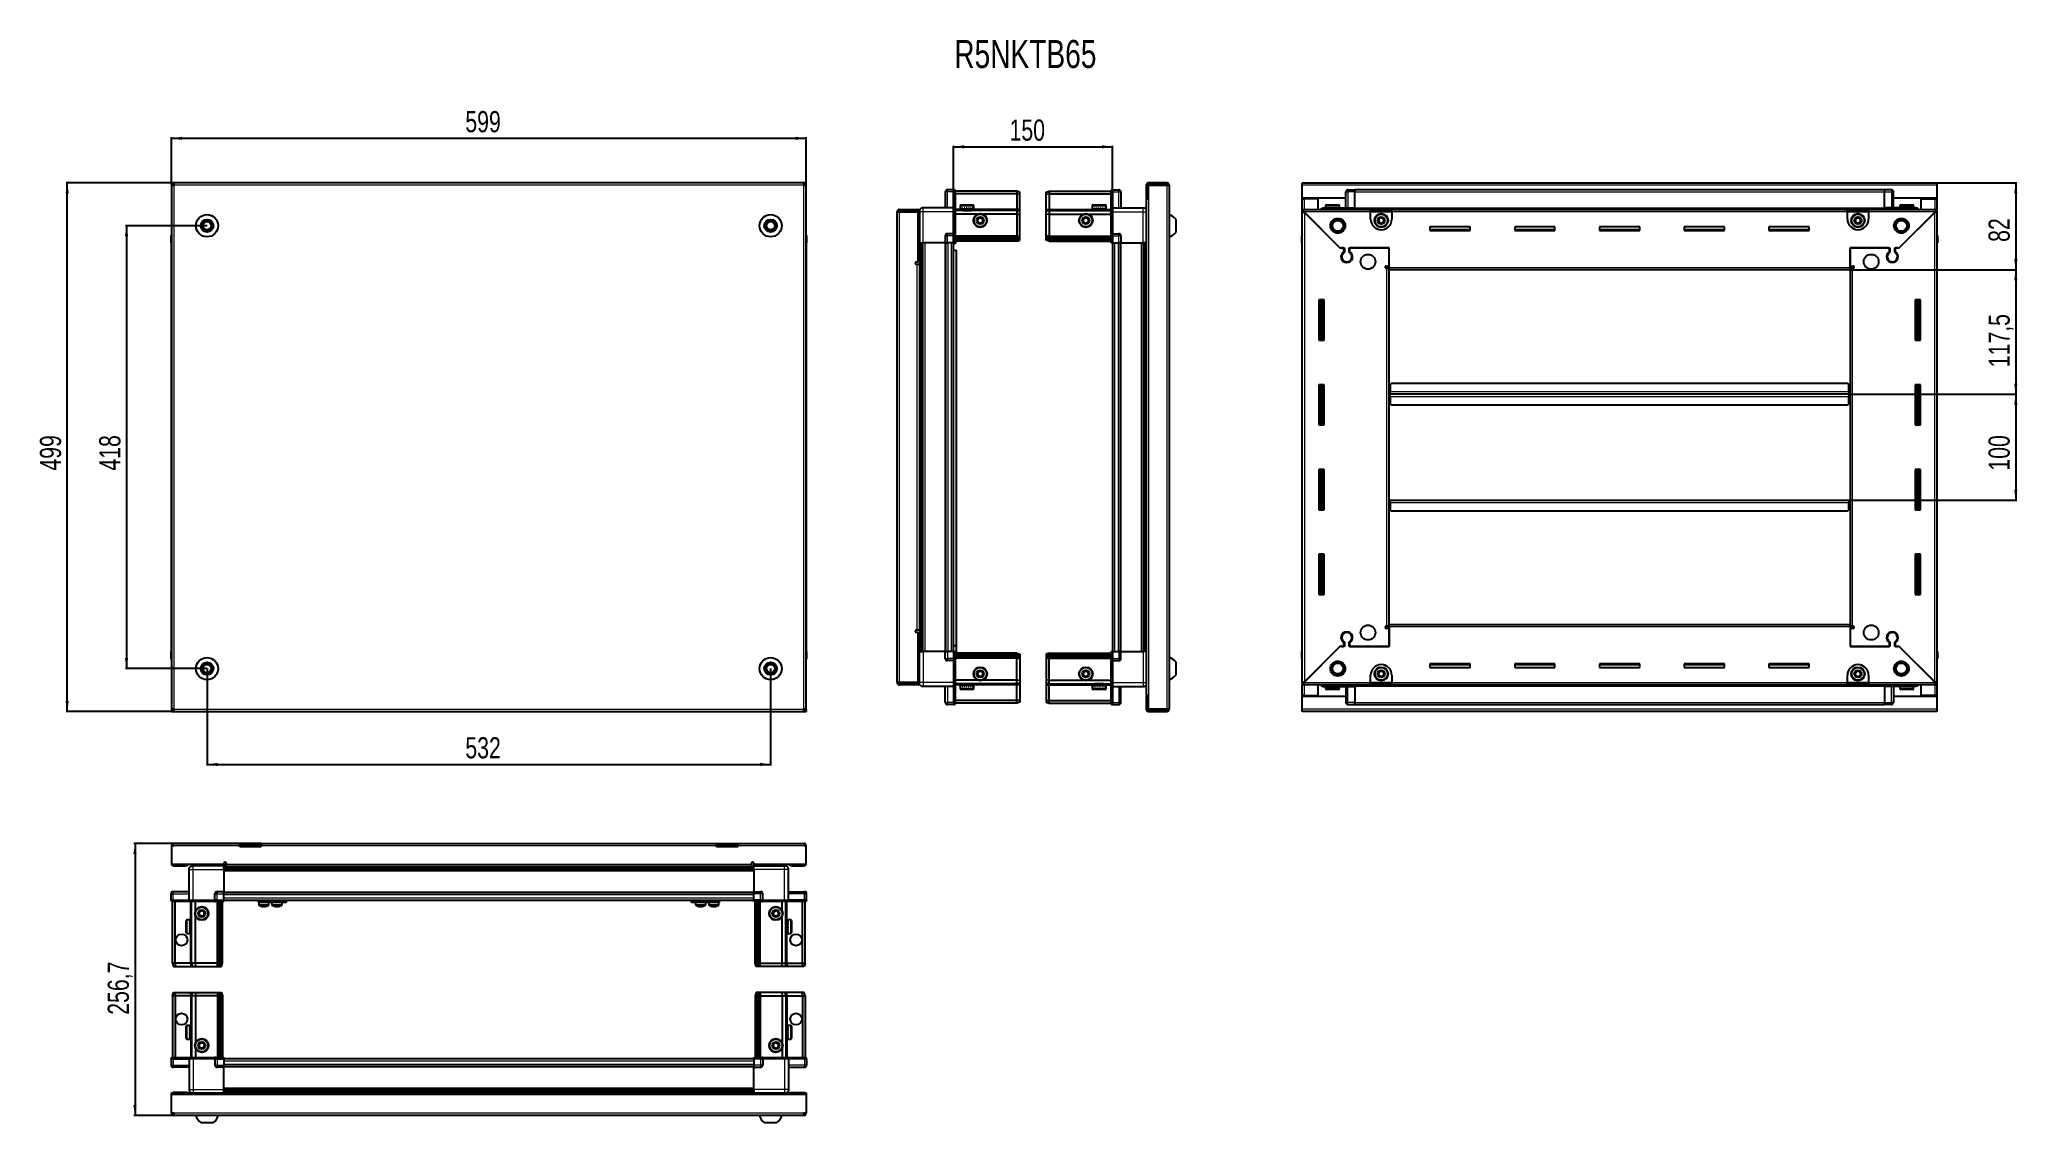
# Model space of a CAD drawing. Header units: millimetres. Extents: x 899 to 2766, y 857 to 1879.
import ezdxf

# ---------------------------------------------------------------- set-up
doc = ezdxf.new("R2010")
doc.units = ezdxf.units.MM
doc.layers.add('FORMAT', color=7, linetype='Continuous')
doc.styles.add('SLDTEXTSTYLE0', font='TXT', dxfattribs={"width": 0.75})
doc.dimstyles.new('SLDDIMSTYLE0', dxfattribs={"dimtxt": 20, "dimasz": 10, "dimexe": 0, "dimexo": 0.0625, "dimgap": 5, "dimtad": 2, "dimdec": 1, "dimrnd": 1e-09, "dimzin": 12, "dimdsep": 46, "dimtxsty": 'SLDTEXTSTYLE0', "dimsah": 1, "dimcen": 0.09, "dimadec": 0, "dimazin": 3, "dimtfac": 1, "dimtofl": 0, "dimtmove": 0, "dimatfit": 3, "dimfxl": 0, "dimfrac": 2, "dimtolj": 1, "dimtzin": 12, "dimarcsym": 0})

msp = doc.modelspace()

# ---------------------------------------------------------------- texts
at = {"layer": 'FORMAT', "insert": (1762.81, 1878.29), "char_height": 26.458, "attachment_point": 1, "style": 'SLDTEXTSTYLE0'}
msp.add_mtext('R5NKTB65', dxfattribs=at)

# ---------------------------------------------------------------- blocks, each defined once
blk = doc.blocks.new('_D')
at = {"layer": 'FORMAT'}
for p, q in [((1024, 1743.4), (924.5, 1743.4)), ((925.5, 1244.4), (925.5, 1743.4)), ((1024, 1244.4), (924.5, 1244.4))]:
    blk.add_line(p, q, dxfattribs=at)
for points in [[(925.5, 1743.4), (923.9, 1733.4), (927, 1733.4)], [(925.5, 1244.4), (927, 1254.4), (923.9, 1254.4)]]:
    blk.add_solid(points, dxfattribs=at)
at = {"layer": 'FORMAT', "insert": (899.7, 1471.8), "char_height": 20, "attachment_point": 1, "rotation": 90, "style": 'SLDTEXTSTYLE0'}
blk.add_mtext('499', dxfattribs=at)
blk = doc.blocks.new('_D_1')
at = {"layer": 'FORMAT'}
for p, q in [((1024, 1743.4), (1024, 1786.4)), ((1623, 1785.4), (1024, 1785.4)), ((1623, 1743.4), (1623, 1786.4))]:
    blk.add_line(p, q, dxfattribs=at)
for points in [[(1024, 1785.4), (1034, 1783.9), (1034, 1787)], [(1623, 1785.4), (1613, 1787), (1613, 1783.9)]]:
    blk.add_solid(points, dxfattribs=at)
at = {"layer": 'FORMAT', "insert": (1301.3, 1811.2), "char_height": 20, "attachment_point": 1, "style": 'SLDTEXTSTYLE0'}
blk.add_mtext('599', dxfattribs=at)
blk = doc.blocks.new('_D_2')
at = {"layer": 'FORMAT'}
for p, q in [((1057.5, 1284.9), (1057.5, 1193.4)), ((1589.5, 1284.9), (1589.5, 1193.4)), ((1057.5, 1194.4), (1589.5, 1194.4))]:
    blk.add_line(p, q, dxfattribs=at)
for points in [[(1057.5, 1194.4), (1067.5, 1192.9), (1067.5, 1196)], [(1589.5, 1194.4), (1579.5, 1196), (1579.5, 1192.9)]]:
    blk.add_solid(points, dxfattribs=at)
at = {"layer": 'FORMAT', "insert": (1301.3, 1220.2), "char_height": 20, "attachment_point": 1, "style": 'SLDTEXTSTYLE0'}
blk.add_mtext('532', dxfattribs=at)
blk = doc.blocks.new('_D_3')
at = {"layer": 'FORMAT'}
for p, q in [((1057.5, 1702.9), (980.5, 1702.9)), ((981.5, 1702.9), (981.5, 1284.9)), ((1057.5, 1284.9), (980.5, 1284.9))]:
    blk.add_line(p, q, dxfattribs=at)
for points in [[(981.5, 1702.9), (979.9, 1692.9), (983, 1692.9)], [(981.5, 1284.9), (983, 1294.9), (979.9, 1294.9)]]:
    blk.add_solid(points, dxfattribs=at)
at = {"layer": 'FORMAT', "insert": (955.7, 1471.8), "char_height": 20, "attachment_point": 1, "rotation": 90, "style": 'SLDTEXTSTYLE0'}
blk.add_mtext('418', dxfattribs=at)
blk = doc.blocks.new('_D_4')
at = {"layer": 'FORMAT'}
for p, q in [((1762.2, 1686.9), (1762.2, 1778.4)), ((1762.2, 1777.4), (1912.2, 1777.4)), ((1912.2, 1686.9), (1912.2, 1778.4))]:
    blk.add_line(p, q, dxfattribs=at)
for points in [[(1762.2, 1777.4), (1772.2, 1775.9), (1772.2, 1779)], [(1912.2, 1777.4), (1902.2, 1779), (1902.2, 1775.9)]]:
    blk.add_solid(points, dxfattribs=at)
at = {"layer": 'FORMAT', "insert": (1815, 1803.2), "char_height": 20, "attachment_point": 1, "style": 'SLDTEXTSTYLE0'}
blk.add_mtext('150', dxfattribs=at)
blk = doc.blocks.new('_D_5')
at = {"layer": 'FORMAT'}
for p, q in [((2690.4, 1743.4), (2765.8, 1743.4)), ((2764.8, 1743.4), (2764.8, 1661.4)), ((2608.4, 1661.4), (2765.8, 1661.4))]:
    blk.add_line(p, q, dxfattribs=at)
for points in [[(2764.8, 1743.4), (2763.3, 1733.4), (2766.4, 1733.4)], [(2764.8, 1661.4), (2766.4, 1671.4), (2763.3, 1671.4)]]:
    blk.add_solid(points, dxfattribs=at)
at = {"layer": 'FORMAT', "insert": (2739.1, 1687.7), "char_height": 20, "attachment_point": 1, "rotation": 90, "style": 'SLDTEXTSTYLE0'}
blk.add_mtext('82', dxfattribs=at)
blk = doc.blocks.new('_D_6')
at = {"layer": 'FORMAT'}
for p, q in [((2608.4, 1661.4), (2765.8, 1661.4)), ((2764.8, 1661.4), (2764.8, 1543.9)), ((2607.4, 1543.9), (2765.8, 1543.9))]:
    blk.add_line(p, q, dxfattribs=at)
for points in [[(2764.8, 1661.4), (2763.3, 1651.4), (2766.4, 1651.4)], [(2764.8, 1543.9), (2766.4, 1553.9), (2763.3, 1553.9)]]:
    blk.add_solid(points, dxfattribs=at)
at = {"layer": 'FORMAT', "insert": (2739.1, 1569.4), "char_height": 20, "attachment_point": 1, "rotation": 90, "style": 'SLDTEXTSTYLE0'}
blk.add_mtext('117,5', dxfattribs=at)
blk = doc.blocks.new('_D_7')
at = {"layer": 'FORMAT'}
for p, q in [((2607.4, 1543.9), (2765.8, 1543.9)), ((2764.8, 1543.9), (2764.8, 1443.9)), ((2607.4, 1443.9), (2765.8, 1443.9))]:
    blk.add_line(p, q, dxfattribs=at)
for points in [[(2764.8, 1543.9), (2763.3, 1533.9), (2766.4, 1533.9)], [(2764.8, 1443.9), (2766.4, 1453.9), (2763.3, 1453.9)]]:
    blk.add_solid(points, dxfattribs=at)
at = {"layer": 'FORMAT', "insert": (2739.1, 1471.8), "char_height": 20, "attachment_point": 1, "rotation": 90, "style": 'SLDTEXTSTYLE0'}
blk.add_mtext('100', dxfattribs=at)
blk = doc.blocks.new('_D_8')
at = {"layer": 'FORMAT'}
for p, q in [((1108.5, 1119.8), (988.5, 1119.8)), ((989.5, 1119.8), (989.5, 863.1)), ((1026.1, 863.1), (988.5, 863.1))]:
    blk.add_line(p, q, dxfattribs=at)
for points in [[(989.5, 1119.8), (987.9, 1109.8), (991, 1109.8)], [(989.5, 863.1), (991, 873.1), (987.9, 873.1)]]:
    blk.add_solid(points, dxfattribs=at)
at = {"layer": 'FORMAT', "insert": (963.7, 958.2), "char_height": 20, "attachment_point": 1, "rotation": 90, "style": 'SLDTEXTSTYLE0'}
blk.add_mtext('256,7', dxfattribs=at)

# ---------------------------------------------------------------- dimensions: what is measured, and where the dimension line sits
at = {"layer": 'FORMAT'}
dim = msp.add_linear_dim(base=(1023.97, 1785.43), p1=(1622.97, 1743.43), p2=(1023.97, 1743.43), dimstyle='SLDDIMSTYLE0', dxfattribs=at)
dim.commit()
dim.dimension.update_dxf_attribs({"geometry": '_D_1', "text_midpoint": (1323.47, 1785.43), "dimtype": 160})
for base, p1, p2, angle, picture, middle in [((1912.2, 1777.43), (1762.2, 1686.93), (1912.2, 1686.93), 0, '_D_4', (1837.2, 1777.43)), ((925.47, 1743.43), (1023.97, 1244.43), (1023.97, 1743.43), 90, '_D', (925.47, 1493.93)), ((2764.85, 1661.43), (2690.35, 1743.43), (2608.35, 1661.43), 90, '_D_5', (2764.85, 1702.43)), ((981.47, 1284.93), (1057.47, 1702.93), (1057.47, 1284.93), 90, '_D_3', (981.47, 1493.93)), ((2764.85, 1543.93), (2608.35, 1661.43), (2607.35, 1543.93), 90, '_D_6', (2764.85, 1602.68)), ((2764.85, 1443.93), (2607.35, 1543.93), (2607.35, 1443.93), 90, '_D_7', (2764.85, 1493.93)), ((1589.47, 1194.43), (1057.47, 1284.93), (1589.47, 1284.93), 0, '_D_2', (1323.47, 1194.43)), ((989.47, 863.14), (1108.47, 1119.84), (1026.07, 863.14), 90, '_D_8', (989.47, 991.49))]:
    dim = msp.add_linear_dim(base=base, p1=p1, p2=p2, angle=angle, dimstyle='SLDDIMSTYLE0', dxfattribs=at)
    dim.commit()
    dim.dimension.update_dxf_attribs({"geometry": picture, "text_midpoint": middle, "dimtype": 160})

# ---------------------------------------------------------------- linework, layer by layer
at = {"color": 7, "linetype": 'Continuous', "lineweight": 25}
for p, q in [((1026.07, 1743.43), (1023.97, 1743.43)), ((1023.97, 1741.93), (1023.97, 1743.43)), ((1023.97, 1741.93), (1026.07, 1741.93)), ((1023.97, 1741.93), (1023.97, 1741.33)), ((1023.97, 1741.33), (1023.97, 1246.53)), ((1023.97, 1741.33), (1026.07, 1741.33)), ((1620.87, 1743.43), (1026.07, 1743.43)), ((1026.07, 1743.43), (1026.07, 1741.33)), ((1620.87, 1741.33), (1620.87, 1743.43)), ((1622.97, 1743.43), (1620.87, 1743.43)), ((1620.87, 1741.93), (1622.97, 1741.93)), ((1620.87, 1741.33), (1622.97, 1741.33)), ((1622.97, 1741.93), (1622.97, 1743.43)), ((1622.97, 1741.33), (1622.97, 1741.93)), ((1622.97, 1246.53), (1622.97, 1741.33)), ((1762.35, 1736.93), (1756.35, 1736.93)), ((1762.35, 1736.93), (1762.68, 1736.93)), ((1762.35, 1736.93), (1762.35, 1734.93)), ((1763.55, 1736.43), (1762.68, 1736.93)), ((1763.55, 1734.93), (1763.55, 1736.43)), ((1911.71, 1736.93), (1910.85, 1736.43)), ((1911.71, 1736.93), (1910.85, 1736.43)), ((1910.85, 1736.43), (1910.85, 1734.93)), ((1912.05, 1736.93), (1911.71, 1736.93)), ((1912.05, 1736.93), (1911.71, 1736.93)), ((1912.05, 1736.93), (1912.05, 1736.93)), ((1912.05, 1734.93), (1912.05, 1736.93)), ((1912.05, 1736.93), (1918.05, 1736.93)), ((1944.05, 1741.33), (1944.05, 1728.93)), ((1945.55, 1741.33), (1945.55, 1728.93)), ((1946.05, 1728.43), (1946.05, 1741.33)), ((1946.05, 1741.33), (1963.45, 1741.33)), ((1963.45, 1743.43), (1946.15, 1743.43)), ((1963.45, 1741.93), (1946.15, 1741.93)), ((1963.45, 1741.93), (1963.45, 1743.43)), ((1963.45, 1741.33), (1965.55, 1741.33)), ((1965.55, 1741.33), (1965.55, 1246.53)), ((2091.35, 1743.43), (2690.35, 1743.43)), ((2091.35, 1741.33), (2091.35, 1743.43)), ((2091.35, 1728.93), (2091.35, 1741.33)), ((2133.02, 1736.43), (2133.02, 1736.43)), ((2134.35, 1736.93), (2140.85, 1736.93)), ((2134.35, 1736.93), (2140.85, 1736.93)), ((2140.85, 1736.93), (2140.84, 1736.93)), ((2140.85, 1736.93), (2140.85, 1736.93)), ((2140.85, 1736.93), (2140.85, 1734.93)), ((2640.85, 1736.78), (2140.85, 1736.78)), ((2640.85, 1736.93), (2640.85, 1736.93)), ((2647.35, 1736.93), (2640.85, 1736.93)), ((2647.35, 1736.93), (2640.85, 1736.93)), ((2640.85, 1736.93), (2640.85, 1734.93)), ((2690.35, 1743.43), (2690.35, 1741.33)), ((2690.35, 1741.33), (2690.35, 1728.93)), ((1710.95, 1716.68), (1710.95, 1718.18)), ((1710.95, 1718.18), (1711.85, 1718.18)), ((1711.85, 1716.68), (1711.85, 1718.18)), ((1711.85, 1718.18), (1728.35, 1718.18)), ((1728.35, 1716.68), (1728.35, 1718.18)), ((1762.35, 1719.93), (1733.35, 1719.93)), ((1754.35, 1734.93), (1754.35, 1719.93)), ((1762.35, 1720.13), (1762.35, 1734.93)), ((1762.35, 1720.13), (1762.35, 1734.93)), ((1762.35, 1719.93), (1762.35, 1720.13)), ((1762.35, 1719.93), (1763.55, 1719.93)), ((1762.35, 1715.93), (1762.35, 1719.93)), ((1821.85, 1735.43), (1763.55, 1735.43)), ((1763.55, 1734.93), (1763.55, 1720.13)), ((1821.85, 1732.93), (1763.55, 1732.93)), ((1763.55, 1720.13), (1763.55, 1719.93)), ((1763.55, 1719.93), (1763.55, 1715.93)), ((1768.35, 1721.83), (1768.35, 1719.43)), ((1768.35, 1719.43), (1768.35, 1718.93)), ((1768.35, 1718.93), (1768.48, 1718.93)), ((1768.67, 1719.43), (1768.48, 1719.43)), ((1768.48, 1719.43), (1768.48, 1718.93)), ((1768.48, 1718.93), (1768.67, 1718.93)), ((1768.67, 1719.43), (1768.67, 1718.93)), ((1768.67, 1718.93), (1769.2, 1718.93)), ((1769.15, 1722.63), (1776.32, 1722.63)), ((1769.6, 1719.43), (1769.2, 1719.43)), ((1769.2, 1719.43), (1769.2, 1718.93)), ((1769.2, 1718.93), (1769.6, 1718.93)), ((1769.6, 1719.43), (1769.6, 1718.93)), ((1769.6, 1718.93), (1770.47, 1718.93)), ((1770.45, 1718.93), (1770.45, 1718.83)), ((1770.45, 1718.83), (1779.25, 1718.83)), ((1771.04, 1719.43), (1770.47, 1719.43)), ((1770.47, 1719.43), (1770.47, 1718.93)), ((1770.47, 1718.93), (1771.04, 1718.93)), ((1770.85, 1718.43), (1771.54, 1717.95)), ((1770.85, 1718.43), (1775.88, 1718.43)), ((1771.54, 1717.95), (1770.85, 1717.47)), ((1771.04, 1719.43), (1771.04, 1718.93)), ((1771.04, 1718.93), (1772.17, 1718.93)), ((1771.54, 1717.95), (1775.7, 1717.95)), ((1772.86, 1719.43), (1772.17, 1719.43)), ((1772.17, 1719.43), (1772.17, 1718.93)), ((1772.17, 1718.93), (1772.86, 1718.93)), ((1772.86, 1719.43), (1772.86, 1718.93)), ((1772.86, 1718.93), (1774.13, 1718.93)), ((1774.87, 1719.43), (1774.13, 1719.43)), ((1774.13, 1719.43), (1774.13, 1718.93)), ((1774.13, 1718.93), (1774.36, 1718.93)), ((1774.36, 1719.43), (1774.36, 1718.93)), ((1774.86, 1719.43), (1774.86, 1718.93)), ((1774.86, 1718.93), (1774.87, 1718.93)), ((1774.87, 1719.43), (1774.87, 1718.93)), ((1774.87, 1718.93), (1776.16, 1718.93)), ((1775.7, 1717.95), (1778.16, 1717.95)), ((1775.88, 1718.43), (1778.85, 1718.43)), ((1776.88, 1719.43), (1776.16, 1719.43)), ((1776.16, 1719.43), (1776.16, 1718.93)), ((1776.22, 1719.43), (1776.22, 1718.93)), ((1776.22, 1718.93), (1776.88, 1718.93)), ((1776.32, 1722.63), (1780.55, 1722.63)), ((1776.88, 1719.43), (1776.88, 1718.93)), ((1776.88, 1718.93), (1778.07, 1718.93)), ((1778.69, 1719.43), (1778.07, 1719.43)), ((1778.07, 1719.43), (1778.07, 1718.93)), ((1778.07, 1718.93), (1778.69, 1718.93)), ((1778.16, 1717.95), (1778.85, 1718.43)), ((1778.85, 1717.47), (1778.16, 1717.95)), ((1778.69, 1719.43), (1778.69, 1718.93)), ((1778.69, 1718.93), (1779.65, 1718.93)), ((1779.25, 1718.83), (1779.25, 1718.93)), ((1780.12, 1719.43), (1779.65, 1719.43)), ((1779.65, 1719.43), (1779.65, 1718.93)), ((1779.65, 1718.93), (1780.12, 1718.93)), ((1780.12, 1719.43), (1780.12, 1718.93)), ((1780.12, 1718.93), (1780.77, 1718.93)), ((1781.04, 1719.43), (1780.77, 1719.43)), ((1780.77, 1719.43), (1780.77, 1718.93)), ((1780.77, 1718.93), (1781.04, 1718.93)), ((1781.04, 1719.43), (1781.04, 1718.93)), ((1781.04, 1718.93), (1781.31, 1718.93)), ((1781.35, 1719.43), (1781.31, 1719.43)), ((1781.31, 1719.43), (1781.31, 1718.93)), ((1781.31, 1718.93), (1781.35, 1718.93)), ((1781.35, 1719.43), (1781.35, 1721.83)), ((1781.35, 1719.43), (1781.35, 1718.93)), ((1821.85, 1735.43), (1821.85, 1732.93)), ((1824.85, 1734.63), (1821.85, 1735.43)), ((1821.85, 1732.93), (1821.85, 1718.43)), ((1824.85, 1732.78), (1821.85, 1732.93)), ((1821.85, 1718.43), (1821.85, 1717.43)), ((1824.85, 1732.78), (1824.85, 1734.63)), ((1824.85, 1718.43), (1824.85, 1732.78)), ((1824.85, 1716.63), (1824.85, 1718.43)), ((1849.55, 1734.63), (1852.55, 1735.43)), ((1849.55, 1732.78), (1849.55, 1734.63)), ((1849.55, 1732.78), (1852.55, 1732.93)), ((1849.55, 1718.43), (1849.55, 1732.78)), ((1849.55, 1716.63), (1849.55, 1718.43)), ((1852.55, 1735.43), (1852.55, 1732.93)), ((1852.55, 1735.43), (1910.85, 1735.43)), ((1852.55, 1732.93), (1852.55, 1718.43)), ((1852.55, 1732.93), (1910.85, 1732.93)), ((1852.55, 1718.43), (1852.55, 1717.43)), ((1893.05, 1721.83), (1893.05, 1718.93)), ((1893.05, 1718.93), (1893.09, 1718.93)), ((1893.21, 1719.43), (1893.09, 1719.43)), ((1893.09, 1719.43), (1893.09, 1718.93)), ((1893.09, 1718.93), (1893.21, 1718.93)), ((1893.21, 1719.43), (1893.21, 1718.93)), ((1893.21, 1718.93), (1893.62, 1718.93)), ((1893.96, 1719.43), (1893.62, 1719.43)), ((1893.62, 1719.43), (1893.62, 1718.93)), ((1893.62, 1718.93), (1893.96, 1718.93)), ((1893.85, 1722.63), (1905.25, 1722.63)), ((1893.96, 1719.43), (1893.96, 1718.93)), ((1893.96, 1718.93), (1894.73, 1718.93)), ((1895.25, 1719.43), (1894.73, 1719.43)), ((1894.73, 1719.43), (1894.73, 1718.93)), ((1894.73, 1718.93), (1895.25, 1718.93)), ((1895.15, 1718.93), (1895.15, 1718.83)), ((1895.15, 1718.83), (1903.95, 1718.83)), ((1895.25, 1719.43), (1895.25, 1718.93)), ((1895.25, 1718.93), (1896.31, 1718.93)), ((1895.55, 1718.43), (1896.24, 1717.95)), ((1895.55, 1718.43), (1903.55, 1718.43)), ((1896.24, 1717.95), (1895.55, 1717.47)), ((1896.24, 1717.95), (1902.86, 1717.95)), ((1896.97, 1719.43), (1896.31, 1719.43)), ((1896.31, 1719.43), (1896.31, 1718.93)), ((1896.31, 1718.93), (1896.97, 1718.93)), ((1896.97, 1719.43), (1896.97, 1718.93)), ((1896.97, 1718.93), (1898.21, 1718.93)), ((1898.94, 1719.43), (1898.21, 1719.43)), ((1898.21, 1719.43), (1898.21, 1718.93)), ((1898.21, 1718.93), (1898.64, 1718.93)), ((1898.64, 1719.43), (1898.64, 1718.93)), ((1898.94, 1719.43), (1898.94, 1718.93)), ((1898.94, 1718.93), (1900.24, 1718.93)), ((1900.97, 1719.43), (1900.24, 1719.43)), ((1900.24, 1719.43), (1900.24, 1718.93)), ((1900.51, 1719.43), (1900.51, 1718.93)), ((1900.51, 1718.93), (1900.97, 1718.93)), ((1900.97, 1719.43), (1900.97, 1718.93)), ((1900.97, 1718.93), (1902.2, 1718.93)), ((1902.86, 1719.43), (1902.2, 1719.43)), ((1902.2, 1719.43), (1902.2, 1718.93)), ((1902.2, 1718.93), (1902.86, 1718.93)), ((1902.86, 1719.43), (1902.86, 1718.93)), ((1902.86, 1718.93), (1903.91, 1718.93)), ((1902.86, 1717.95), (1903.55, 1718.43)), ((1903.55, 1717.47), (1902.86, 1717.95)), ((1904.43, 1719.43), (1903.91, 1719.43)), ((1903.91, 1719.43), (1903.91, 1718.93)), ((1903.91, 1718.93), (1904.43, 1718.93)), ((1903.95, 1718.83), (1903.95, 1718.93)), ((1904.43, 1719.43), (1904.43, 1718.93)), ((1904.43, 1718.93), (1905.18, 1718.93)), ((1905.52, 1719.43), (1905.18, 1719.43)), ((1905.18, 1719.43), (1905.18, 1718.93)), ((1905.18, 1718.93), (1905.52, 1718.93)), ((1905.52, 1719.43), (1905.52, 1718.93)), ((1905.52, 1718.93), (1905.91, 1718.93)), ((1906.02, 1719.43), (1905.91, 1719.43)), ((1905.91, 1719.43), (1905.91, 1718.93)), ((1905.91, 1718.93), (1906.02, 1718.93)), ((1906.02, 1719.43), (1906.02, 1718.93)), ((1906.02, 1718.93), (1906.05, 1718.93)), ((1906.05, 1718.93), (1906.05, 1721.83)), ((1910.85, 1720.13), (1910.85, 1734.93)), ((1910.85, 1719.93), (1910.85, 1720.13)), ((1912.05, 1719.93), (1910.85, 1719.93)), ((1910.85, 1715.93), (1910.85, 1719.93)), ((1912.05, 1734.93), (1912.05, 1720.13)), ((1912.05, 1720.13), (1912.05, 1719.93)), ((1912.05, 1719.93), (1912.05, 1715.93)), ((1912.05, 1719.93), (1941.05, 1719.93)), ((1920.05, 1734.93), (1920.05, 1719.93)), ((1943.95, 1728.43), (1943.95, 1259.43)), ((1943.95, 1728.43), (1946.05, 1728.43)), ((1944.05, 1728.93), (1945.55, 1728.93)), ((2132.35, 1728.93), (2091.35, 1728.93)), ((2091.35, 1728.43), (2091.35, 1728.93)), ((2091.35, 1718.18), (2091.35, 1728.43)), ((2091.35, 1728.43), (2093.45, 1728.43)), ((2091.35, 1716.68), (2091.35, 1718.18)), ((2091.35, 1718.18), (2092.35, 1718.18)), ((2092.35, 1718.18), (2155.85, 1718.18)), ((2092.35, 1716.68), (2092.35, 1718.18)), ((2092.85, 1728.43), (2092.85, 1728.93)), ((2106.35, 1728.43), (2093.45, 1728.43)), ((2106.35, 1718.18), (2106.35, 1728.43)), ((2111.85, 1719.93), (2140.85, 1719.93)), ((2113.35, 1721.83), (2113.35, 1719.93)), ((2114.15, 1722.63), (2125.55, 1722.63)), ((2126.35, 1719.93), (2126.35, 1721.83)), ((2132.35, 1719.93), (2132.35, 1734.93)), ((2140.77, 1718.18), (2140.85, 1719.9)), ((2140.85, 1719.93), (2140.85, 1734.93)), ((2140.85, 1719.93), (2140.85, 1719.43)), ((2140.85, 1718.78), (2640.85, 1718.78)), ((2155.85, 1716.08), (2155.85, 1718.18)), ((2155.85, 1718.18), (2175.85, 1718.18)), ((2175.85, 1718.18), (2175.85, 1716.08)), ((2175.85, 1718.18), (2605.85, 1718.18)), ((2605.85, 1716.08), (2605.85, 1718.18)), ((2605.85, 1718.18), (2625.85, 1718.18)), ((2625.85, 1718.18), (2689.35, 1718.18)), ((2625.85, 1718.18), (2625.85, 1716.08)), ((2640.85, 1719.93), (2640.85, 1734.93)), ((2640.85, 1719.93), (2640.85, 1719.43)), ((2669.85, 1719.93), (2640.85, 1719.93)), ((2640.85, 1719.9), (2640.92, 1718.18)), ((2649.35, 1734.93), (2649.35, 1734.93)), ((2649.35, 1719.93), (2649.35, 1734.93)), ((2690.35, 1728.93), (2649.35, 1728.93)), ((2655.35, 1721.83), (2655.35, 1719.93)), ((2656.15, 1722.63), (2667.55, 1722.63)), ((2668.35, 1719.93), (2668.35, 1721.83)), ((2675.35, 1718.18), (2675.35, 1728.43)), ((2675.35, 1728.43), (2688.25, 1728.43)), ((2688.25, 1728.43), (2690.35, 1728.43)), ((2688.85, 1728.43), (2688.85, 1728.93)), ((2689.35, 1716.68), (2689.35, 1718.18)), ((2689.35, 1718.18), (2690.35, 1718.18)), ((2690.35, 1728.43), (2690.35, 1728.93)), ((2690.35, 1728.43), (2690.35, 1718.18)), ((2690.35, 1716.68), (2690.35, 1718.18)), ((1710.35, 1716.08), (1708.85, 1716.08)), ((1708.85, 1715.58), (1708.85, 1716.08)), ((1708.85, 1272.28), (1708.85, 1715.58)), ((1710.95, 1716.68), (1711.85, 1716.68)), ((1710.95, 1716.18), (1728.35, 1716.18)), ((1711.85, 1716.68), (1728.35, 1716.68)), ((1729.85, 1716.18), (1728.35, 1716.18)), ((1728.35, 1716.18), (1728.35, 1668.68)), ((1729.85, 1715.93), (1729.85, 1686.93)), ((1762.35, 1695.63), (1762.35, 1715.93)), ((1821.85, 1717.43), (1763.55, 1717.43)), ((1763.55, 1715.93), (1763.55, 1695.63)), ((1784.85, 1713.93), (1763.55, 1713.93)), ((1770.85, 1717.47), (1770.85, 1717.43)), ((1770.85, 1717.47), (1775.88, 1717.47)), ((1775.88, 1717.47), (1778.85, 1717.47)), ((1778.85, 1717.43), (1778.85, 1717.47)), ((1821.85, 1713.93), (1789.85, 1713.93)), ((1821.85, 1717.43), (1821.85, 1713.93)), ((1824.85, 1716.63), (1821.85, 1717.43)), ((1821.85, 1713.93), (1821.85, 1693.43)), ((1821.85, 1713.93), (1824.85, 1713.6)), ((1824.85, 1713.6), (1824.85, 1716.63)), ((1824.85, 1693.43), (1824.85, 1713.6)), ((1849.55, 1716.63), (1852.55, 1717.43)), ((1849.55, 1713.6), (1849.55, 1716.63)), ((1852.55, 1713.93), (1849.55, 1713.6)), ((1849.55, 1693.43), (1849.55, 1713.6)), ((1852.55, 1717.43), (1852.55, 1713.93)), ((1852.55, 1717.43), (1910.85, 1717.43)), ((1852.55, 1713.93), (1852.55, 1693.43)), ((1852.55, 1713.93), (1884.55, 1713.93)), ((1889.55, 1713.93), (1910.85, 1713.93)), ((1895.55, 1717.47), (1895.55, 1717.43)), ((1895.55, 1717.47), (1903.55, 1717.47)), ((1903.55, 1717.43), (1903.55, 1717.47)), ((1910.85, 1695.63), (1910.85, 1715.93)), ((1912.05, 1715.93), (1912.05, 1695.63)), ((1972.15, 1696.93), (1972.15, 1708.93)), ((2091.35, 1716.18), (2091.35, 1716.68)), ((2091.35, 1716.68), (2092.35, 1716.68)), ((2091.35, 1271.68), (2091.35, 1716.18)), ((2092.85, 1716.18), (2091.35, 1716.18)), ((2092.95, 1716.08), (2126.85, 1682.18)), ((2127.55, 1681.48), (2093.45, 1715.58)), ((2155.85, 1716.68), (2175.85, 1716.68)), ((2155.85, 1709.18), (2155.85, 1716.08)), ((2175.85, 1716.08), (2175.85, 1709.18)), ((2249.85, 1701.93), (2211.85, 1701.93)), ((2211.85, 1701.93), (2211.85, 1698.43)), ((2249.85, 1699.18), (2211.85, 1699.18)), ((2249.85, 1698.43), (2249.85, 1701.93)), ((2329.85, 1701.93), (2291.85, 1701.93)), ((2291.85, 1701.93), (2291.85, 1698.43)), ((2329.85, 1699.18), (2291.85, 1699.18)), ((2329.85, 1698.43), (2329.85, 1701.93)), ((2409.85, 1701.93), (2371.85, 1701.93)), ((2371.85, 1701.93), (2371.85, 1698.43)), ((2409.85, 1699.18), (2371.85, 1699.18)), ((2409.85, 1698.43), (2409.85, 1701.93)), ((2489.85, 1701.93), (2451.85, 1701.93)), ((2451.85, 1701.93), (2451.85, 1698.43)), ((2489.85, 1699.18), (2451.85, 1699.18)), ((2489.85, 1698.43), (2489.85, 1701.93)), ((2569.85, 1701.93), (2531.85, 1701.93)), ((2531.85, 1701.93), (2531.85, 1698.43)), ((2569.85, 1699.18), (2531.85, 1699.18)), ((2569.85, 1698.43), (2569.85, 1701.93)), ((2605.85, 1716.68), (2625.85, 1716.68)), ((2605.85, 1709.18), (2605.85, 1716.08)), ((2625.85, 1716.08), (2625.85, 1709.18)), ((2688.25, 1715.58), (2654.15, 1681.48)), ((2654.85, 1682.18), (2688.75, 1716.08)), ((2688.85, 1716.18), (2690.35, 1716.18)), ((2689.35, 1716.68), (2690.35, 1716.68)), ((2690.35, 1716.68), (2690.35, 1716.18)), ((2690.35, 1716.18), (2690.35, 1271.68)), ((1023.47, 1693.43), (1023.47, 1686.93)), ((1023.47, 1686.93), (1023.47, 1693.43)), ((1023.47, 1686.93), (1023.47, 1686.93)), ((1023.97, 1686.93), (1023.47, 1686.93)), ((1023.62, 1686.93), (1023.62, 1300.93)), ((1622.97, 1694.76), (1622.97, 1694.76)), ((1622.97, 1686.93), (1623.47, 1686.93)), ((1623.32, 1300.93), (1623.32, 1686.93)), ((1623.47, 1693.43), (1623.47, 1686.93)), ((1623.47, 1686.93), (1623.47, 1693.43)), ((1623.47, 1686.93), (1623.47, 1686.93)), ((1623.47, 1686.93), (1623.47, 1686.93)), ((1728.35, 1689.68), (1729.85, 1689.68)), ((1729.85, 1686.93), (1728.35, 1686.93)), ((1730.5, 1300.93), (1730.5, 1686.93)), ((1732.29, 1686.93), (1732.29, 1300.93)), ((1732.33, 1686.93), (1732.33, 1300.93)), ((1754.35, 1686.93), (1733.35, 1686.93)), ((1754.35, 1693.43), (1754.35, 1686.93)), ((1754.35, 1686.93), (1756.35, 1686.93)), ((1755, 1300.93), (1755, 1686.93)), ((1762.35, 1695.43), (1756.35, 1695.43)), ((1762.35, 1686.93), (1756.35, 1686.93)), ((1762.2, 1300.93), (1762.2, 1686.93)), ((1762.35, 1695.43), (1762.35, 1695.63)), ((1762.35, 1695.43), (1762.35, 1693.43)), ((1762.35, 1695.43), (1763.55, 1695.43)), ((1762.35, 1686.93), (1762.35, 1693.43)), ((1762.35, 1686.93), (1762.35, 1693.43)), ((1762.35, 1686.93), (1762.68, 1686.93)), ((1762.35, 1686.93), (1762.35, 1686.93)), ((1762.68, 1686.93), (1762.68, 1693.43)), ((1763.55, 1686.93), (1762.68, 1686.93)), ((1762.68, 1686.93), (1762.68, 1686.93)), ((1763.55, 1695.63), (1763.55, 1695.43)), ((1763.55, 1694.76), (1763.55, 1695.43)), ((1763.55, 1694.76), (1763.55, 1686.93)), ((1821.85, 1692.43), (1763.55, 1692.43)), ((1821.85, 1691.43), (1763.55, 1691.43)), ((1821.85, 1689.93), (1763.55, 1689.93)), ((1821.85, 1688.43), (1763.55, 1688.43)), ((1821.85, 1693.43), (1821.85, 1692.43)), ((1821.85, 1692.43), (1821.85, 1691.43)), ((1821.85, 1692.43), (1824.85, 1691.63)), ((1821.85, 1691.43), (1821.85, 1689.93)), ((1821.85, 1691.43), (1824.85, 1690.89)), ((1821.85, 1689.93), (1824.85, 1690.39)), ((1821.85, 1689.93), (1821.85, 1688.43)), ((1821.85, 1688.43), (1824.85, 1689.24)), ((1824.85, 1691.63), (1824.85, 1693.43)), ((1824.85, 1690.89), (1824.85, 1691.63)), ((1824.85, 1690.39), (1824.85, 1690.89)), ((1824.85, 1689.24), (1824.85, 1690.39)), ((1849.55, 1691.63), (1849.55, 1693.43)), ((1852.55, 1692.43), (1849.55, 1691.63)), ((1849.55, 1690.89), (1849.55, 1691.63)), ((1852.55, 1691.43), (1849.55, 1690.89)), ((1849.55, 1690.39), (1849.55, 1690.89)), ((1849.55, 1689.24), (1849.55, 1690.39)), ((1852.55, 1689.93), (1849.55, 1690.39)), ((1852.55, 1688.43), (1849.55, 1689.24)), ((1852.55, 1693.43), (1852.55, 1692.43)), ((1852.55, 1692.43), (1852.55, 1691.43)), ((1852.55, 1692.43), (1910.85, 1692.43)), ((1852.55, 1691.43), (1910.85, 1691.43)), ((1852.55, 1691.43), (1852.55, 1689.93)), ((1852.55, 1689.93), (1910.85, 1689.93)), ((1852.55, 1689.93), (1852.55, 1688.43)), ((1852.55, 1688.43), (1910.85, 1688.43)), ((1910.85, 1695.43), (1910.85, 1695.63)), ((1912.05, 1695.43), (1910.85, 1695.43)), ((1910.85, 1695.43), (1910.85, 1694.76)), ((1910.85, 1686.93), (1910.85, 1694.76)), ((1911.71, 1686.93), (1910.85, 1686.93)), ((1911.71, 1693.43), (1911.71, 1686.93)), ((1912.05, 1686.93), (1911.71, 1686.93)), ((1912.05, 1695.63), (1912.05, 1695.43)), ((1912.05, 1693.43), (1912.05, 1695.43)), ((1912.05, 1693.43), (1912.05, 1695.43)), ((1912.05, 1695.43), (1918.05, 1695.43)), ((1912.05, 1693.43), (1912.05, 1686.93)), ((1912.05, 1686.93), (1918.05, 1686.93)), ((1912.2, 1686.93), (1912.2, 1300.93)), ((1920.05, 1686.93), (1918.05, 1686.93)), ((1919.4, 1686.93), (1919.4, 1300.93)), ((1920.05, 1693.43), (1920.05, 1686.93)), ((1920.05, 1686.93), (1941.05, 1686.93)), ((1942.07, 1300.93), (1942.07, 1686.93)), ((1942.11, 1300.93), (1942.11, 1686.93)), ((1943.9, 1686.93), (1943.9, 1300.93)), ((2090.84, 1693.43), (2090.84, 1686.93)), ((2090.84, 1686.93), (2090.85, 1686.93)), ((2090.85, 1686.93), (2090.85, 1693.43)), ((2091.35, 1686.93), (2090.85, 1686.93)), ((2091, 1686.93), (2091, 1300.93)), ((2126.85, 1682.18), (2131.05, 1682.18)), ((2128.25, 1682.18), (2127.55, 1681.48)), ((2130.35, 1682.18), (2128.25, 1682.18)), ((2130.35, 1682.18), (2130.35, 1678.29)), ((2131.05, 1682.18), (2131.05, 1677.9)), ((2135.65, 1682.18), (2173.35, 1682.18)), ((2135.65, 1677.9), (2135.65, 1682.18)), ((2136.35, 1678.29), (2136.35, 1682.18)), ((2173.35, 1682.18), (2136.35, 1682.18)), ((2173.35, 1663.53), (2173.35, 1682.18)), ((2173.35, 1664.93), (2173.35, 1682.18)), ((2211.85, 1698.43), (2249.85, 1698.43)), ((2291.85, 1698.43), (2329.85, 1698.43)), ((2371.85, 1698.43), (2409.85, 1698.43)), ((2451.85, 1698.43), (2489.85, 1698.43)), ((2531.85, 1698.43), (2569.85, 1698.43)), ((2608.35, 1682.18), (2646.05, 1682.18)), ((2608.35, 1663.53), (2608.35, 1682.18)), ((2608.35, 1682.18), (2608.35, 1664.93)), ((2645.35, 1682.18), (2608.35, 1682.18)), ((2645.35, 1682.18), (2645.35, 1678.29)), ((2646.05, 1682.18), (2646.05, 1677.9)), ((2650.65, 1682.18), (2654.85, 1682.18)), ((2650.65, 1677.9), (2650.65, 1682.18)), ((2653.45, 1682.18), (2651.35, 1682.18)), ((2651.35, 1678.29), (2651.35, 1682.18)), ((2654.15, 1681.48), (2653.45, 1682.18)), ((2690.35, 1694.76), (2690.35, 1694.76)), ((2690.35, 1686.93), (2690.85, 1686.93)), ((2690.7, 1300.93), (2690.7, 1686.93)), ((2690.85, 1693.43), (2690.85, 1686.93)), ((2690.85, 1686.93), (2690.85, 1693.43)), ((2690.85, 1686.93), (2690.85, 1686.93)), ((2690.85, 1686.93), (2690.85, 1686.93)), ((1728.35, 1668.68), (1727, 1668.68)), ((1727, 1666.68), (1727.75, 1666.68)), ((1727.75, 1666.68), (1729.85, 1666.68)), ((1729.85, 1666.68), (1729.85, 1321.18)), ((1762.2, 1679.93), (1764.7, 1679.93)), ((1764.7, 1679.93), (1764.7, 1306.43)), ((2131.35, 1669.32), (2131.35, 1668.56)), ((2170.5, 1664.93), (2173.35, 1664.93)), ((2171.25, 1662.93), (2170.5, 1662.93)), ((2171.25, 1662.93), (2173.35, 1662.93)), ((2173.35, 1663.93), (2171.35, 1663.93)), ((2171.35, 1663.93), (2171.35, 1662.93)), ((2173.35, 1661.43), (2173.35, 1663.53)), ((2608.35, 1664.93), (2611.2, 1664.93)), ((2610.35, 1663.93), (2608.35, 1663.93)), ((2608.35, 1663.53), (2608.35, 1661.43)), ((2608.35, 1662.93), (2610.45, 1662.93)), ((2610.35, 1662.93), (2610.35, 1663.93)), ((2611.2, 1662.93), (2610.45, 1662.93)), ((2650.35, 1669.32), (2650.35, 1668.56)), ((2608.35, 1661.43), (2173.35, 1661.43)), ((2173.35, 1326.43), (2173.35, 1661.43)), ((2608.35, 1661.43), (2608.35, 1326.43)), ((2111.85, 1632.93), (2106.85, 1632.93)), ((2106.85, 1632.93), (2106.85, 1594.93)), ((2109, 1594.93), (2109, 1632.93)), ((2110.79, 1594.93), (2110.79, 1632.93)), ((2110.82, 1594.93), (2110.82, 1632.93)), ((2111.85, 1594.93), (2111.85, 1632.93)), ((2669.85, 1632.93), (2669.85, 1594.93)), ((2674.85, 1632.93), (2669.85, 1632.93)), ((2670.87, 1632.93), (2670.87, 1594.93)), ((2670.9, 1632.93), (2670.9, 1594.93)), ((2672.7, 1632.93), (2672.7, 1594.93)), ((2674.85, 1594.93), (2674.85, 1632.93)), ((2106.85, 1594.93), (2111.85, 1594.93)), ((2669.85, 1594.93), (2674.85, 1594.93)), ((2111.85, 1552.93), (2106.85, 1552.93)), ((2106.85, 1552.93), (2106.85, 1514.93)), ((2109, 1514.93), (2109, 1552.93)), ((2110.79, 1514.93), (2110.79, 1552.93)), ((2110.82, 1514.93), (2110.82, 1552.93)), ((2111.85, 1514.93), (2111.85, 1552.93)), ((2175.35, 1553.93), (2174.35, 1552.93)), ((2174.35, 1552.93), (2174.35, 1546.03)), ((2606.35, 1553.93), (2175.35, 1553.93)), ((2607.35, 1552.93), (2606.35, 1553.93)), ((2607.35, 1546.03), (2607.35, 1552.93)), ((2669.85, 1552.93), (2669.85, 1514.93)), ((2674.85, 1552.93), (2669.85, 1552.93)), ((2670.87, 1552.93), (2670.87, 1514.93)), ((2670.9, 1552.93), (2670.9, 1514.93)), ((2672.7, 1552.93), (2672.7, 1514.93)), ((2674.85, 1514.93), (2674.85, 1552.93)), ((2174.1, 1543.93), (2173.35, 1543.93)), ((2174.35, 1546.78), (2174.1, 1546.78)), ((2174.1, 1546.78), (2174.1, 1543.93)), ((2174.1, 1543.93), (2174.1, 1541.08)), ((2174.1, 1541.08), (2174.35, 1541.08)), ((2174.35, 1543.93), (2174.35, 1546.03)), ((2174.35, 1541.83), (2174.35, 1543.93)), ((2607.35, 1543.93), (2174.35, 1543.93)), ((2174.35, 1541.83), (2174.35, 1534.93)), ((2174.35, 1534.93), (2175.35, 1533.93)), ((2175.35, 1533.93), (2606.35, 1533.93)), ((2606.35, 1533.93), (2607.35, 1534.93)), ((2607.6, 1546.78), (2607.35, 1546.78)), ((2607.35, 1546.03), (2607.35, 1543.93)), ((2607.35, 1543.93), (2607.35, 1541.83)), ((2607.35, 1534.93), (2607.35, 1541.83)), ((2607.35, 1541.08), (2607.6, 1541.08)), ((2607.6, 1543.93), (2607.6, 1546.78)), ((2607.6, 1541.08), (2607.6, 1543.93)), ((2608.35, 1543.93), (2607.6, 1543.93)), ((2106.85, 1514.93), (2111.85, 1514.93)), ((2669.85, 1514.93), (2674.85, 1514.93)), ((2111.85, 1472.93), (2106.85, 1472.93)), ((2106.85, 1472.93), (2106.85, 1434.93)), ((2109, 1434.93), (2109, 1472.93)), ((2110.79, 1434.93), (2110.79, 1472.93)), ((2110.82, 1434.93), (2110.82, 1472.93)), ((2111.85, 1434.93), (2111.85, 1472.93)), ((2669.85, 1472.93), (2669.85, 1434.93)), ((2674.85, 1472.93), (2669.85, 1472.93)), ((2670.87, 1472.93), (2670.87, 1434.93)), ((2670.9, 1472.93), (2670.9, 1434.93)), ((2672.7, 1472.93), (2672.7, 1434.93)), ((2674.85, 1434.93), (2674.85, 1472.93)), ((2173.35, 1443.93), (2174.1, 1443.93)), ((2174.1, 1443.93), (2174.1, 1441.08)), ((2174.1, 1441.08), (2174.35, 1441.08)), ((2174.35, 1441.83), (2174.35, 1443.93)), ((2174.35, 1443.93), (2607.35, 1443.93)), ((2174.35, 1441.83), (2174.35, 1434.93)), ((2607.35, 1443.93), (2607.35, 1441.83)), ((2607.35, 1434.93), (2607.35, 1441.83)), ((2607.35, 1441.08), (2607.6, 1441.08)), ((2607.6, 1441.08), (2607.6, 1443.93)), ((2607.6, 1443.93), (2608.35, 1443.93)), ((2106.85, 1434.93), (2111.85, 1434.93)), ((2174.35, 1434.93), (2175.35, 1433.93)), ((2175.35, 1433.93), (2606.35, 1433.93)), ((2606.35, 1433.93), (2607.35, 1434.93)), ((2669.85, 1434.93), (2674.85, 1434.93)), ((2111.85, 1392.93), (2106.85, 1392.93)), ((2106.85, 1392.93), (2106.85, 1354.93)), ((2109, 1354.93), (2109, 1392.93)), ((2110.79, 1354.93), (2110.79, 1392.93)), ((2110.82, 1354.93), (2110.82, 1392.93)), ((2111.85, 1354.93), (2111.85, 1392.93)), ((2669.85, 1392.93), (2669.85, 1354.93)), ((2674.85, 1392.93), (2669.85, 1392.93)), ((2670.87, 1392.93), (2670.87, 1354.93)), ((2670.9, 1392.93), (2670.9, 1354.93)), ((2672.7, 1392.93), (2672.7, 1354.93)), ((2674.85, 1354.93), (2674.85, 1392.93)), ((2106.85, 1354.93), (2111.85, 1354.93)), ((2669.85, 1354.93), (2674.85, 1354.93)), ((2173.35, 1324.33), (2173.35, 1326.43)), ((2173.35, 1326.43), (2608.35, 1326.43)), ((2608.35, 1326.43), (2608.35, 1324.33)), ((1727.75, 1321.18), (1727, 1321.18)), ((1727, 1319.18), (1728.35, 1319.18)), ((1729.85, 1321.18), (1727.75, 1321.18)), ((1728.35, 1319.18), (1728.35, 1271.68)), ((2130.35, 1309.57), (2130.35, 1305.68)), ((2131.05, 1309.97), (2131.05, 1305.68)), ((2131.35, 1319.31), (2131.35, 1318.55)), ((2135.65, 1305.68), (2135.65, 1309.97)), ((2136.35, 1305.68), (2136.35, 1309.57)), ((2170.5, 1324.93), (2171.25, 1324.93)), ((2173.35, 1322.93), (2170.5, 1322.93)), ((2173.35, 1324.93), (2171.25, 1324.93)), ((2171.35, 1324.93), (2171.35, 1323.93)), ((2171.35, 1323.93), (2173.35, 1323.93)), ((2173.35, 1324.33), (2173.35, 1305.68)), ((2173.35, 1305.68), (2173.35, 1322.93)), ((2610.45, 1324.93), (2608.35, 1324.93)), ((2608.35, 1324.33), (2608.35, 1305.68)), ((2608.35, 1323.93), (2610.35, 1323.93)), ((2608.35, 1322.93), (2608.35, 1305.68)), ((2611.2, 1322.93), (2608.35, 1322.93)), ((2610.35, 1323.93), (2610.35, 1324.93)), ((2610.45, 1324.93), (2611.2, 1324.93)), ((2645.35, 1309.57), (2645.35, 1305.68)), ((2646.05, 1309.97), (2646.05, 1305.68)), ((2650.35, 1319.31), (2650.35, 1318.55)), ((2650.65, 1305.68), (2650.65, 1309.97)), ((2651.35, 1305.68), (2651.35, 1309.57)), ((1023.47, 1294.43), (1023.47, 1300.93)), ((1023.47, 1300.93), (1023.47, 1300.93)), ((1023.47, 1300.93), (1023.47, 1300.93)), ((1023.47, 1300.93), (1023.47, 1294.43)), ((1023.97, 1300.93), (1023.47, 1300.93)), ((1023.97, 1293.11), (1023.97, 1293.11)), ((1622.97, 1300.93), (1623.47, 1300.93)), ((1623.47, 1300.93), (1623.47, 1300.93)), ((1623.47, 1294.43), (1623.47, 1300.93)), ((1623.47, 1300.93), (1623.47, 1294.43)), ((1729.85, 1300.93), (1728.35, 1300.93)), ((1729.85, 1298.18), (1728.35, 1298.18)), ((1729.85, 1271.93), (1729.85, 1300.93)), ((1754.35, 1300.93), (1733.35, 1300.93)), ((1754.35, 1294.43), (1754.35, 1300.93)), ((1754.35, 1300.93), (1756.35, 1300.93)), ((1762.35, 1300.93), (1756.35, 1300.93)), ((1762.35, 1292.43), (1756.35, 1292.43)), ((1764.7, 1306.43), (1762.2, 1306.43)), ((1762.35, 1294.43), (1762.35, 1300.93)), ((1762.35, 1300.93), (1762.68, 1300.93)), ((1762.35, 1294.43), (1762.35, 1292.43)), ((1762.35, 1294.43), (1762.35, 1292.43)), ((1762.35, 1292.43), (1763.55, 1292.43)), ((1762.35, 1292.23), (1762.35, 1292.43)), ((1762.35, 1271.93), (1762.35, 1292.23)), ((1762.68, 1294.43), (1762.68, 1300.93)), ((1762.68, 1300.93), (1763.55, 1300.93)), ((1763.55, 1300.93), (1763.55, 1293.11)), ((1821.85, 1299.43), (1763.55, 1299.43)), ((1821.85, 1297.93), (1763.55, 1297.93)), ((1821.85, 1296.43), (1763.55, 1296.43)), ((1821.85, 1295.43), (1763.55, 1295.43)), ((1763.55, 1292.43), (1763.55, 1293.11)), ((1763.55, 1292.43), (1763.55, 1292.23)), ((1763.55, 1292.23), (1763.55, 1271.93)), ((1764.7, 1306.43), (1764.7, 1299.43)), ((1821.85, 1297.93), (1821.85, 1299.43)), ((1821.85, 1299.43), (1824.85, 1298.63)), ((1821.85, 1296.43), (1821.85, 1297.93)), ((1821.85, 1297.93), (1824.85, 1297.48)), ((1821.85, 1296.43), (1824.85, 1296.98)), ((1821.85, 1295.43), (1821.85, 1296.43)), ((1821.85, 1295.43), (1824.85, 1296.24)), ((1821.85, 1294.43), (1821.85, 1295.43)), ((1821.85, 1273.93), (1821.85, 1294.43)), ((1824.85, 1298.63), (1824.85, 1297.48)), ((1824.85, 1297.48), (1824.85, 1296.98)), ((1824.85, 1296.98), (1824.85, 1296.24)), ((1824.85, 1296.24), (1824.85, 1294.43)), ((1824.85, 1294.43), (1824.85, 1274.27)), ((1852.55, 1299.43), (1849.55, 1298.63)), ((1849.55, 1298.63), (1849.55, 1297.48)), ((1852.55, 1297.93), (1849.55, 1297.48)), ((1849.55, 1297.48), (1849.55, 1296.98)), ((1852.55, 1296.43), (1849.55, 1296.98)), ((1849.55, 1296.98), (1849.55, 1296.24)), ((1852.55, 1295.43), (1849.55, 1296.24)), ((1849.55, 1296.24), (1849.55, 1294.43)), ((1849.55, 1294.43), (1849.55, 1274.27)), ((1852.55, 1297.93), (1852.55, 1299.43)), ((1852.55, 1299.43), (1910.85, 1299.43)), ((1852.55, 1296.43), (1852.55, 1297.93)), ((1852.55, 1297.93), (1910.85, 1297.93)), ((1852.55, 1296.43), (1910.85, 1296.43)), ((1852.55, 1295.43), (1852.55, 1296.43)), ((1852.55, 1295.43), (1910.85, 1295.43)), ((1852.55, 1294.43), (1852.55, 1295.43)), ((1852.55, 1273.93), (1852.55, 1294.43)), ((1910.85, 1293.11), (1910.85, 1300.93)), ((1910.85, 1300.93), (1911.71, 1300.93)), ((1910.85, 1293.11), (1910.85, 1292.43)), ((1912.05, 1292.43), (1910.85, 1292.43)), ((1910.85, 1292.23), (1910.85, 1292.43)), ((1910.85, 1271.93), (1910.85, 1292.23)), ((1911.71, 1300.93), (1911.71, 1300.93)), ((1911.71, 1300.93), (1911.71, 1294.43)), ((1912.05, 1300.93), (1911.71, 1300.93)), ((1912.05, 1300.93), (1912.05, 1294.43)), ((1912.05, 1300.93), (1912.05, 1300.93)), ((1912.05, 1300.93), (1918.05, 1300.93)), ((1912.05, 1300.93), (1912.05, 1294.43)), ((1912.05, 1292.43), (1912.05, 1294.43)), ((1912.05, 1292.43), (1912.05, 1292.23)), ((1912.05, 1292.43), (1918.05, 1292.43)), ((1912.05, 1292.23), (1912.05, 1271.93)), ((1920.05, 1300.93), (1918.05, 1300.93)), ((1920.05, 1294.43), (1920.05, 1300.93)), ((1920.05, 1300.93), (1941.05, 1300.93)), ((1972.15, 1278.93), (1972.15, 1290.93)), ((2090.84, 1294.43), (2090.84, 1300.93)), ((2090.84, 1300.93), (2090.85, 1300.93)), ((2090.85, 1300.93), (2090.85, 1300.93)), ((2090.85, 1300.93), (2090.85, 1294.43)), ((2091.34, 1300.93), (2090.85, 1300.93)), ((2091.34, 1293.11), (2091.34, 1293.11)), ((2126.85, 1305.68), (2092.95, 1271.78)), ((2093.45, 1272.28), (2127.55, 1306.38)), ((2131.05, 1305.68), (2126.85, 1305.68)), ((2127.55, 1306.38), (2128.25, 1305.68)), ((2128.25, 1305.68), (2130.35, 1305.68)), ((2173.35, 1305.68), (2135.65, 1305.68)), ((2136.35, 1305.68), (2173.35, 1305.68)), ((2249.85, 1289.43), (2211.85, 1289.43)), ((2211.85, 1289.43), (2211.85, 1285.93)), ((2211.85, 1288.68), (2249.85, 1288.68)), ((2249.85, 1285.93), (2249.85, 1289.43)), ((2329.85, 1289.43), (2291.85, 1289.43)), ((2291.85, 1289.43), (2291.85, 1285.93)), ((2291.85, 1288.68), (2329.85, 1288.68)), ((2329.85, 1285.93), (2329.85, 1289.43)), ((2409.85, 1289.43), (2371.85, 1289.43)), ((2371.85, 1289.43), (2371.85, 1285.93)), ((2371.85, 1288.68), (2409.85, 1288.68)), ((2409.85, 1285.93), (2409.85, 1289.43)), ((2489.85, 1289.43), (2451.85, 1289.43)), ((2451.85, 1289.43), (2451.85, 1285.93)), ((2451.85, 1288.68), (2489.85, 1288.68)), ((2489.85, 1285.93), (2489.85, 1289.43)), ((2569.85, 1289.43), (2531.85, 1289.43)), ((2531.85, 1289.43), (2531.85, 1285.93)), ((2531.85, 1288.68), (2569.85, 1288.68)), ((2569.85, 1285.93), (2569.85, 1289.43)), ((2646.05, 1305.68), (2608.35, 1305.68)), ((2608.35, 1305.68), (2645.35, 1305.68)), ((2654.85, 1305.68), (2650.65, 1305.68)), ((2651.35, 1305.68), (2653.45, 1305.68)), ((2653.45, 1305.68), (2654.15, 1306.38)), ((2654.15, 1306.38), (2688.25, 1272.28)), ((2688.75, 1271.78), (2654.85, 1305.68)), ((2690.35, 1300.93), (2690.85, 1300.93)), ((2690.85, 1300.93), (2690.85, 1300.93)), ((2690.85, 1294.43), (2690.85, 1300.93)), ((2690.85, 1300.93), (2690.85, 1294.43)), ((1708.85, 1271.78), (1708.85, 1272.28)), ((1710.35, 1271.78), (1708.85, 1271.78)), ((1728.35, 1271.68), (1710.95, 1271.68)), ((1710.95, 1271.18), (1710.95, 1269.68)), ((1710.95, 1271.18), (1711.85, 1271.18)), ((1710.95, 1269.68), (1711.85, 1269.68)), ((1728.35, 1271.18), (1711.85, 1271.18)), ((1711.85, 1271.18), (1711.85, 1269.68)), ((1728.35, 1269.68), (1711.85, 1269.68)), ((1728.35, 1271.68), (1729.85, 1271.68)), ((1728.35, 1271.18), (1728.35, 1269.68)), ((1762.35, 1267.93), (1762.35, 1271.93)), ((1784.85, 1273.93), (1763.55, 1273.93)), ((1763.55, 1271.93), (1763.55, 1267.93)), ((1821.85, 1270.43), (1763.55, 1270.43)), ((1770.85, 1270.43), (1770.85, 1270.4)), ((1770.85, 1270.4), (1771.54, 1269.92)), ((1770.95, 1270.4), (1770.85, 1270.4)), ((1771.54, 1269.92), (1770.85, 1269.43)), ((1778.85, 1270.4), (1770.95, 1270.4)), ((1771.62, 1269.92), (1771.54, 1269.92)), ((1778.16, 1269.92), (1771.62, 1269.92)), ((1778.16, 1269.92), (1778.85, 1270.4)), ((1778.85, 1269.43), (1778.16, 1269.92)), ((1778.85, 1270.4), (1778.85, 1270.43)), ((1821.85, 1273.93), (1789.85, 1273.93)), ((1821.85, 1273.93), (1824.85, 1274.27)), ((1821.85, 1270.43), (1821.85, 1273.93)), ((1824.85, 1271.24), (1821.85, 1270.43)), ((1821.85, 1269.43), (1821.85, 1270.43)), ((1824.85, 1274.27), (1824.85, 1271.24)), ((1824.85, 1271.24), (1824.85, 1269.43)), ((1852.55, 1273.93), (1849.55, 1274.27)), ((1849.55, 1274.27), (1849.55, 1271.24)), ((1849.55, 1271.24), (1852.55, 1270.43)), ((1849.55, 1271.24), (1849.55, 1269.43)), ((1852.55, 1273.93), (1884.55, 1273.93)), ((1852.55, 1270.43), (1852.55, 1273.93)), ((1852.55, 1270.43), (1910.85, 1270.43)), ((1852.55, 1269.43), (1852.55, 1270.43)), ((1889.55, 1273.93), (1910.85, 1273.93)), ((1895.55, 1270.43), (1895.55, 1270.4)), ((1895.55, 1270.4), (1896.24, 1269.92)), ((1903.55, 1270.4), (1895.55, 1270.4)), ((1896.24, 1269.92), (1895.55, 1269.43)), ((1902.86, 1269.92), (1896.24, 1269.92)), ((1902.86, 1269.92), (1903.55, 1270.4)), ((1903.55, 1269.43), (1902.86, 1269.92)), ((1903.55, 1270.4), (1903.55, 1270.43)), ((1910.85, 1267.93), (1910.85, 1271.93)), ((1912.05, 1271.93), (1912.05, 1267.93)), ((2091.35, 1271.18), (2091.35, 1271.68)), ((2092.85, 1271.68), (2091.35, 1271.68)), ((2091.35, 1271.18), (2091.35, 1269.68)), ((2092.35, 1271.18), (2091.35, 1271.18)), ((2091.35, 1259.43), (2091.35, 1269.68)), ((2092.35, 1269.68), (2091.35, 1269.68)), ((2092.35, 1271.18), (2092.35, 1269.68)), ((2155.85, 1269.68), (2092.35, 1269.68)), ((2106.35, 1259.43), (2106.35, 1269.68)), ((2140.85, 1267.97), (2140.77, 1269.68)), ((2155.85, 1271.78), (2155.85, 1278.68)), ((2155.85, 1269.68), (2155.85, 1271.78)), ((2175.85, 1271.18), (2155.85, 1271.18)), ((2175.85, 1269.68), (2155.85, 1269.68)), ((2175.85, 1278.68), (2175.85, 1271.78)), ((2175.85, 1271.78), (2175.85, 1269.68)), ((2605.85, 1269.68), (2175.85, 1269.68)), ((2211.85, 1285.93), (2249.85, 1285.93)), ((2291.85, 1285.93), (2329.85, 1285.93)), ((2371.85, 1285.93), (2409.85, 1285.93)), ((2451.85, 1285.93), (2489.85, 1285.93)), ((2531.85, 1285.93), (2569.85, 1285.93)), ((2605.85, 1271.78), (2605.85, 1278.68)), ((2605.85, 1269.68), (2605.85, 1271.78)), ((2625.85, 1271.18), (2605.85, 1271.18)), ((2625.85, 1269.68), (2605.85, 1269.68)), ((2625.85, 1278.68), (2625.85, 1271.78)), ((2625.85, 1271.78), (2625.85, 1269.68)), ((2689.35, 1269.68), (2625.85, 1269.68)), ((2640.92, 1269.68), (2640.85, 1267.97)), ((2675.35, 1259.43), (2675.35, 1269.68)), ((2688.85, 1271.68), (2690.35, 1271.68)), ((2689.35, 1271.18), (2689.35, 1269.68)), ((2690.35, 1271.18), (2689.35, 1271.18)), ((2690.35, 1269.68), (2689.35, 1269.68)), ((2690.35, 1271.68), (2690.35, 1271.18)), ((2690.35, 1271.18), (2690.35, 1269.68)), ((2690.35, 1269.68), (2690.35, 1259.43)), ((1762.35, 1267.93), (1733.35, 1267.93)), ((1754.35, 1252.93), (1754.35, 1267.93)), ((1762.35, 1250.93), (1756.35, 1250.93)), ((1762.35, 1267.93), (1763.55, 1267.93)), ((1762.35, 1267.73), (1762.35, 1267.93)), ((1762.35, 1252.93), (1762.35, 1267.73)), ((1762.35, 1252.93), (1762.35, 1250.93)), ((1762.35, 1250.93), (1762.68, 1250.93)), ((1762.35, 1250.93), (1762.35, 1250.93)), ((1762.35, 1250.93), (1762.68, 1250.93)), ((1762.68, 1250.93), (1763.55, 1251.43)), ((1762.68, 1250.93), (1763.55, 1251.43)), ((1763.55, 1267.93), (1763.55, 1267.73)), ((1763.55, 1267.73), (1763.55, 1252.93)), ((1821.85, 1254.93), (1763.55, 1254.93)), ((1763.55, 1251.43), (1763.55, 1252.93)), ((1821.85, 1252.43), (1763.55, 1252.43)), ((1768.35, 1268.93), (1768.35, 1266.03)), ((1768.44, 1268.93), (1768.35, 1268.93)), ((1768.44, 1268.43), (1768.44, 1268.93)), ((1768.61, 1268.93), (1768.44, 1268.93)), ((1768.44, 1268.43), (1768.61, 1268.43)), ((1768.61, 1268.43), (1768.61, 1268.93)), ((1769.1, 1268.93), (1768.61, 1268.93)), ((1769.1, 1268.43), (1769.1, 1268.93)), ((1769.48, 1268.93), (1769.1, 1268.93)), ((1769.1, 1268.43), (1769.48, 1268.43)), ((1769.3, 1265.23), (1769.15, 1265.23)), ((1780.55, 1265.23), (1769.3, 1265.23)), ((1769.48, 1268.43), (1769.48, 1268.93)), ((1770.32, 1268.93), (1769.48, 1268.93)), ((1770.32, 1268.43), (1770.32, 1268.93)), ((1770.88, 1268.93), (1770.32, 1268.93)), ((1770.32, 1268.43), (1770.88, 1268.43)), ((1770.45, 1269.03), (1770.45, 1268.93)), ((1775.85, 1269.03), (1770.45, 1269.03)), ((1770.95, 1269.43), (1770.85, 1269.43)), ((1770.88, 1268.43), (1770.88, 1268.93)), ((1771.98, 1268.93), (1770.88, 1268.93)), ((1778.85, 1269.43), (1770.95, 1269.43)), ((1771.98, 1268.43), (1771.98, 1268.93)), ((1772.66, 1268.93), (1771.98, 1268.93)), ((1771.98, 1268.43), (1772.66, 1268.43)), ((1772.66, 1268.43), (1772.66, 1268.93)), ((1773.93, 1268.93), (1772.66, 1268.93)), ((1773.93, 1268.43), (1773.93, 1268.93)), ((1774.22, 1268.93), (1773.93, 1268.93)), ((1773.93, 1268.43), (1774.66, 1268.43)), ((1774.22, 1268.43), (1774.22, 1268.93)), ((1774.66, 1268.43), (1774.66, 1268.93)), ((1775.96, 1268.93), (1774.66, 1268.93)), ((1779.25, 1269.03), (1775.85, 1269.03)), ((1775.96, 1268.43), (1775.96, 1268.93)), ((1775.96, 1268.43), (1776.68, 1268.43)), ((1776.09, 1268.43), (1776.09, 1268.93)), ((1776.68, 1268.93), (1776.09, 1268.93)), ((1776.68, 1268.43), (1776.68, 1268.93)), ((1777.88, 1268.93), (1776.68, 1268.93)), ((1777.88, 1268.43), (1777.88, 1268.93)), ((1778.52, 1268.93), (1777.88, 1268.93)), ((1777.88, 1268.43), (1778.52, 1268.43)), ((1778.52, 1268.43), (1778.52, 1268.93)), ((1779.51, 1268.93), (1778.52, 1268.93)), ((1779.25, 1268.93), (1779.25, 1269.03)), ((1779.51, 1268.43), (1779.51, 1268.93)), ((1780, 1268.93), (1779.51, 1268.93)), ((1779.51, 1268.43), (1780, 1268.43)), ((1780, 1268.43), (1780, 1268.93)), ((1780.68, 1268.93), (1780, 1268.93)), ((1780.68, 1268.43), (1780.68, 1268.93)), ((1780.97, 1268.93), (1780.68, 1268.93)), ((1780.68, 1268.43), (1780.97, 1268.43)), ((1780.97, 1268.43), (1780.97, 1268.93)), ((1781.28, 1268.93), (1780.97, 1268.93)), ((1781.28, 1268.43), (1781.28, 1268.93)), ((1781.35, 1268.93), (1781.28, 1268.93)), ((1781.28, 1268.43), (1781.35, 1268.43)), ((1781.35, 1266.03), (1781.35, 1268.93)), ((1781.35, 1268.43), (1781.35, 1268.93)), ((1781.35, 1268.93), (1781.35, 1268.93)), ((1821.85, 1254.93), (1821.85, 1269.43)), ((1824.85, 1255.09), (1821.85, 1254.93)), ((1821.85, 1252.43), (1821.85, 1254.93)), ((1824.85, 1253.24), (1821.85, 1252.43)), ((1824.85, 1269.43), (1824.85, 1255.09)), ((1824.85, 1255.09), (1824.85, 1253.24)), ((1849.55, 1269.43), (1849.55, 1255.09)), ((1849.55, 1255.09), (1852.55, 1254.93)), ((1849.55, 1255.09), (1849.55, 1253.24)), ((1849.55, 1253.24), (1852.55, 1252.43)), ((1852.55, 1254.93), (1852.55, 1269.43)), ((1852.55, 1254.93), (1910.85, 1254.93)), ((1852.55, 1252.43), (1852.55, 1254.93)), ((1852.55, 1252.43), (1910.85, 1252.43)), ((1893.05, 1268.93), (1893.05, 1266.03)), ((1893.07, 1268.93), (1893.05, 1268.93)), ((1893.07, 1268.43), (1893.07, 1268.93)), ((1893.16, 1268.93), (1893.07, 1268.93)), ((1893.07, 1268.43), (1893.16, 1268.43)), ((1893.16, 1268.43), (1893.16, 1268.93)), ((1893.54, 1268.93), (1893.16, 1268.93)), ((1893.54, 1268.43), (1893.54, 1268.93)), ((1893.86, 1268.93), (1893.54, 1268.93)), ((1893.54, 1268.43), (1893.86, 1268.43)), ((1905.25, 1265.23), (1893.85, 1265.23)), ((1893.86, 1268.43), (1893.86, 1268.93)), ((1894.59, 1268.93), (1893.86, 1268.93)), ((1894.59, 1268.43), (1894.59, 1268.93)), ((1895.1, 1268.93), (1894.59, 1268.93)), ((1894.59, 1268.43), (1895.1, 1268.43)), ((1895.1, 1268.43), (1895.1, 1268.93)), ((1896.14, 1268.93), (1895.1, 1268.93)), ((1895.15, 1269.03), (1895.15, 1268.93)), ((1903.95, 1269.03), (1895.15, 1269.03)), ((1903.55, 1269.43), (1895.55, 1269.43)), ((1896.14, 1268.43), (1896.14, 1268.93)), ((1896.79, 1268.93), (1896.14, 1268.93)), ((1896.14, 1268.43), (1896.79, 1268.43)), ((1896.79, 1268.43), (1896.79, 1268.93)), ((1898.01, 1268.93), (1896.79, 1268.93)), ((1898.01, 1268.43), (1898.01, 1268.93)), ((1898.51, 1268.93), (1898.01, 1268.93)), ((1898.01, 1268.43), (1898.74, 1268.43)), ((1898.51, 1268.43), (1898.51, 1268.93)), ((1898.74, 1268.43), (1898.74, 1268.93)), ((1900.04, 1268.93), (1898.74, 1268.93)), ((1900.04, 1268.43), (1900.04, 1268.93)), ((1900.04, 1268.43), (1900.77, 1268.43)), ((1900.38, 1268.43), (1900.38, 1268.93)), ((1900.77, 1268.93), (1900.38, 1268.93)), ((1900.77, 1268.43), (1900.77, 1268.93)), ((1902.02, 1268.93), (1900.77, 1268.93)), ((1902.02, 1268.43), (1902.02, 1268.93)), ((1902.69, 1268.93), (1902.02, 1268.93)), ((1902.02, 1268.43), (1902.69, 1268.43)), ((1902.69, 1268.43), (1902.69, 1268.93)), ((1903.76, 1268.93), (1902.69, 1268.93)), ((1903.76, 1268.43), (1903.76, 1268.93)), ((1904.29, 1268.93), (1903.76, 1268.93)), ((1903.76, 1268.43), (1904.29, 1268.43)), ((1903.95, 1268.93), (1903.95, 1269.03)), ((1904.29, 1268.43), (1904.29, 1268.93)), ((1905.08, 1268.93), (1904.29, 1268.93)), ((1905.08, 1268.43), (1905.08, 1268.93)), ((1905.43, 1268.93), (1905.08, 1268.93)), ((1905.08, 1268.43), (1905.43, 1268.43)), ((1905.43, 1268.43), (1905.43, 1268.93)), ((1905.86, 1268.93), (1905.43, 1268.93)), ((1905.86, 1268.43), (1905.86, 1268.93)), ((1906, 1268.93), (1905.86, 1268.93)), ((1905.86, 1268.43), (1906, 1268.43)), ((1906, 1268.43), (1906, 1268.93)), ((1906.05, 1268.93), (1906, 1268.93)), ((1906.05, 1266.03), (1906.05, 1268.93)), ((1912.05, 1267.93), (1910.85, 1267.93)), ((1910.85, 1267.73), (1910.85, 1267.93)), ((1910.85, 1252.93), (1910.85, 1267.73)), ((1910.85, 1252.93), (1910.85, 1251.43)), ((1910.85, 1251.43), (1911.71, 1250.93)), ((1912.05, 1250.93), (1911.71, 1250.93)), ((1912.05, 1267.93), (1912.05, 1267.73)), ((1912.05, 1267.93), (1941.05, 1267.93)), ((1912.05, 1267.73), (1912.05, 1252.93)), ((1912.05, 1267.73), (1912.05, 1252.93)), ((1912.05, 1250.93), (1912.05, 1252.93)), ((1912.05, 1250.93), (1918.05, 1250.93)), ((1920.05, 1252.93), (1920.05, 1267.93)), ((1946.05, 1259.43), (1943.95, 1259.43)), ((1944.05, 1258.93), (1945.55, 1258.93)), ((1944.05, 1258.93), (1944.05, 1246.53)), ((1945.55, 1258.93), (1945.55, 1246.53)), ((1946.05, 1246.53), (1946.05, 1259.43)), ((2093.45, 1259.43), (2091.35, 1259.43)), ((2091.35, 1258.93), (2091.35, 1259.43)), ((2091.35, 1258.93), (2132.35, 1258.93)), ((2091.35, 1246.53), (2091.35, 1258.93)), ((2092.85, 1258.93), (2092.85, 1259.43)), ((2093.45, 1259.43), (2106.35, 1259.43)), ((2111.85, 1267.93), (2140.85, 1267.93)), ((2113.35, 1267.93), (2113.35, 1266.03)), ((2117.92, 1265.23), (2114.15, 1265.23)), ((2125.55, 1265.23), (2117.92, 1265.23)), ((2126.35, 1266.03), (2126.35, 1267.93)), ((2132.35, 1267.93), (2132.35, 1252.93)), ((2132.35, 1252.93), (2132.35, 1252.93)), ((2134.35, 1250.93), (2140.85, 1250.93)), ((2134.35, 1250.93), (2140.85, 1250.93)), ((2640.85, 1269.08), (2140.85, 1269.08)), ((2140.85, 1267.93), (2140.85, 1268.43)), ((2140.85, 1267.93), (2140.85, 1252.93)), ((2140.85, 1250.93), (2140.85, 1252.93)), ((2140.85, 1251.08), (2640.85, 1251.08)), ((2140.85, 1250.93), (2140.85, 1250.93)), ((2640.85, 1267.93), (2640.85, 1268.43)), ((2669.85, 1267.93), (2640.85, 1267.93)), ((2640.85, 1267.93), (2640.85, 1252.93)), ((2640.85, 1250.93), (2640.85, 1252.93)), ((2640.85, 1250.93), (2640.85, 1250.93)), ((2647.35, 1250.93), (2640.85, 1250.93)), ((2640.85, 1250.93), (2640.85, 1250.93)), ((2647.35, 1250.93), (2640.85, 1250.93)), ((2648.67, 1251.43), (2648.67, 1251.43)), ((2649.35, 1267.93), (2649.35, 1252.93)), ((2649.35, 1258.93), (2690.35, 1258.93)), ((2655.35, 1267.93), (2655.35, 1266.03)), ((2663.14, 1265.23), (2656.15, 1265.23)), ((2667.55, 1265.23), (2663.14, 1265.23)), ((2668.35, 1266.03), (2668.35, 1267.93)), ((2688.25, 1259.43), (2675.35, 1259.43)), ((2690.35, 1259.43), (2688.25, 1259.43)), ((2688.85, 1258.93), (2688.85, 1259.43)), ((2690.35, 1258.93), (2690.35, 1259.43)), ((2690.35, 1258.93), (2690.35, 1246.53)), ((1026.07, 1246.53), (1023.97, 1246.53)), ((1023.97, 1246.53), (1023.97, 1245.93)), ((1023.97, 1245.93), (1023.97, 1244.43)), ((1026.07, 1245.93), (1023.97, 1245.93)), ((1023.97, 1244.43), (1026.07, 1244.43)), ((1026.07, 1246.53), (1026.07, 1244.43)), ((1026.07, 1244.43), (1620.87, 1244.43)), ((1622.97, 1246.53), (1620.87, 1246.53)), ((1620.87, 1244.43), (1620.87, 1246.53)), ((1622.97, 1245.93), (1620.87, 1245.93)), ((1620.87, 1244.43), (1622.97, 1244.43)), ((1622.97, 1245.93), (1622.97, 1246.53)), ((1622.97, 1245.93), (1622.97, 1244.43)), ((1963.45, 1246.53), (1946.05, 1246.53)), ((1946.15, 1245.93), (1963.45, 1245.93)), ((1946.15, 1244.43), (1963.45, 1244.43)), ((1965.55, 1246.53), (1963.45, 1246.53)), ((1963.45, 1245.93), (1963.45, 1244.43)), ((2091.35, 1244.43), (2091.35, 1246.53)), ((2690.35, 1244.43), (2091.35, 1244.43)), ((2690.35, 1246.53), (2690.35, 1244.43)), ((1024.97, 1117.74), (1023.97, 1117.74)), ((1023.97, 1117.74), (1023.97, 1116.84)), ((1023.97, 1116.84), (1023.97, 1100.34)), ((1024.97, 1116.84), (1023.97, 1116.84)), ((1024.97, 1117.74), (1024.97, 1116.84)), ((1025.57, 1119.84), (1088.47, 1119.84)), ((1088.47, 1117.74), (1088.47, 1119.84)), ((1088.47, 1119.84), (1098.47, 1119.84)), ((1098.47, 1118.34), (1088.47, 1118.34)), ((1088.47, 1116.84), (1088.47, 1117.74)), ((1108.47, 1116.84), (1088.47, 1116.84)), ((1098.47, 1119.84), (1108.47, 1119.84)), ((1108.47, 1118.34), (1098.47, 1118.34)), ((1108.47, 1119.84), (1538.47, 1119.84)), ((1108.47, 1119.84), (1108.47, 1117.74)), ((1108.47, 1116.84), (1108.47, 1117.74)), ((1538.47, 1117.74), (1538.47, 1119.84)), ((1538.47, 1119.84), (1548.47, 1119.84)), ((1548.47, 1118.34), (1538.47, 1118.34)), ((1538.47, 1116.84), (1538.47, 1117.74)), ((1558.47, 1116.84), (1538.47, 1116.84)), ((1548.47, 1119.84), (1558.47, 1119.84)), ((1558.47, 1118.34), (1548.47, 1118.34)), ((1558.47, 1119.84), (1621.37, 1119.84)), ((1558.47, 1119.84), (1558.47, 1117.74)), ((1558.47, 1116.84), (1558.47, 1117.74)), ((1621.97, 1117.74), (1621.97, 1116.84)), ((1621.97, 1117.74), (1622.97, 1117.74)), ((1622.97, 1116.84), (1621.97, 1116.84)), ((1622.97, 1116.84), (1622.97, 1117.74)), ((1622.97, 1100.34), (1622.97, 1116.84)), ((1023.97, 1100.34), (1073.47, 1100.34)), ((1026.07, 1098.84), (1036.97, 1098.84)), ((1038.97, 1098.84), (1036.97, 1098.84)), ((1038.97, 1100.34), (1038.97, 1098.84)), ((1040.47, 1066.34), (1040.47, 1095.34)), ((1044.22, 1100.34), (1044.22, 1098.84)), ((1073.47, 1098.84), (1044.47, 1098.84)), ((1070.72, 1098.84), (1070.72, 1100.34)), ((1073.32, 1098.84), (1073.32, 1095.34)), ((1073.47, 1100.34), (1073.47, 1101.19)), ((1073.47, 1100.34), (1073.47, 1098.84)), ((1073.47, 1098.19), (1097.35, 1098.19)), ((1573.47, 1096.4), (1073.47, 1096.4)), ((1573.47, 1096.37), (1073.47, 1096.37)), ((1073.47, 1095.34), (1073.47, 1074.34)), ((1075.47, 1101.19), (1075.47, 1100.44)), ((1075.47, 1098.34), (1075.47, 1100.44)), ((1075.47, 1098.34), (1571.47, 1098.34)), ((1091.97, 1098.34), (1091.97, 1098.19)), ((1092.13, 1098.34), (1092.13, 1098.19)), ((1092.34, 1098.34), (1092.34, 1098.19)), ((1092.89, 1098.34), (1092.89, 1098.19)), ((1093.3, 1098.34), (1093.3, 1098.19)), ((1094.19, 1098.34), (1094.19, 1098.19)), ((1094.78, 1098.34), (1094.78, 1098.19)), ((1095.92, 1098.34), (1095.92, 1098.19)), ((1096.61, 1098.34), (1096.61, 1098.19)), ((1097.35, 1098.19), (1097.89, 1098.19)), ((1097.89, 1098.34), (1097.89, 1098.19)), ((1097.89, 1098.19), (1098.62, 1098.19)), ((1097.89, 1098.19), (1097.89, 1098.19)), ((1098.08, 1098.34), (1098.08, 1098.19)), ((1098.58, 1098.34), (1098.58, 1098.19)), ((1098.62, 1098.19), (1098.63, 1098.19)), ((1098.63, 1098.34), (1098.63, 1098.19)), ((1098.63, 1098.19), (1099.59, 1098.19)), ((1099.59, 1098.19), (1547.35, 1098.19)), ((1099.92, 1098.34), (1099.92, 1098.19)), ((1099.93, 1098.34), (1099.93, 1098.19)), ((1100.63, 1098.34), (1100.63, 1098.19)), ((1101.8, 1098.34), (1101.8, 1098.19)), ((1102.42, 1098.34), (1102.42, 1098.19)), ((1103.37, 1098.34), (1103.37, 1098.19)), ((1103.82, 1098.34), (1103.82, 1098.19)), ((1104.45, 1098.34), (1104.45, 1098.19)), ((1104.7, 1098.34), (1104.7, 1098.19)), ((1104.94, 1098.34), (1104.94, 1098.19)), ((1104.97, 1098.34), (1104.97, 1098.19)), ((1541.97, 1098.34), (1541.97, 1098.19)), ((1542.08, 1098.34), (1542.08, 1098.19)), ((1542.26, 1098.34), (1542.26, 1098.19)), ((1542.77, 1098.34), (1542.77, 1098.19)), ((1543.16, 1098.34), (1543.16, 1098.19)), ((1544.02, 1098.34), (1544.02, 1098.19)), ((1544.58, 1098.34), (1544.58, 1098.19)), ((1545.7, 1098.34), (1545.7, 1098.19)), ((1546.38, 1098.34), (1546.38, 1098.19)), ((1547.35, 1098.19), (1547.65, 1098.19)), ((1547.65, 1098.34), (1547.65, 1098.19)), ((1547.65, 1098.19), (1547.66, 1098.19)), ((1547.66, 1098.19), (1548.39, 1098.19)), ((1547.92, 1098.34), (1547.92, 1098.19)), ((1548.39, 1098.34), (1548.39, 1098.19)), ((1548.39, 1098.19), (1549.68, 1098.19)), ((1549.59, 1098.19), (1573.47, 1098.19)), ((1549.68, 1098.34), (1549.68, 1098.19)), ((1549.78, 1098.34), (1549.78, 1098.19)), ((1550.4, 1098.34), (1550.4, 1098.19)), ((1551.6, 1098.34), (1551.6, 1098.19)), ((1552.22, 1098.34), (1552.22, 1098.19)), ((1553.21, 1098.34), (1553.21, 1098.19)), ((1553.68, 1098.34), (1553.68, 1098.19)), ((1554.35, 1098.34), (1554.35, 1098.19)), ((1554.63, 1098.34), (1554.63, 1098.19)), ((1554.92, 1098.34), (1554.92, 1098.19)), ((1554.97, 1098.19), (1554.97, 1098.34)), ((1554.97, 1098.34), (1554.97, 1098.19)), ((1571.47, 1100.44), (1571.47, 1101.19)), ((1571.47, 1100.44), (1571.47, 1098.34)), ((1573.47, 1101.19), (1573.47, 1100.34)), ((1573.47, 1100.34), (1622.97, 1100.34)), ((1573.47, 1100.34), (1573.47, 1098.84)), ((1573.47, 1098.84), (1602.47, 1098.84)), ((1573.47, 1095.34), (1573.47, 1074.34)), ((1576.22, 1100.34), (1576.22, 1098.84)), ((1602.72, 1098.84), (1602.72, 1100.34)), ((1606.47, 1066.34), (1606.47, 1095.34)), ((1607.97, 1098.84), (1607.97, 1100.34)), ((1609.97, 1098.84), (1607.97, 1098.84)), ((1609.97, 1098.84), (1620.87, 1098.84)), ((1023.47, 1066.34), (1023.47, 1072.34)), ((1023.47, 1066.34), (1023.47, 1066.01)), ((1023.47, 1066.34), (1023.47, 1066.34)), ((1023.47, 1066.34), (1023.47, 1066.01)), ((1025.47, 1066.34), (1023.47, 1066.34)), ((1023.47, 1066.01), (1023.97, 1065.14)), ((1023.47, 1066.01), (1023.97, 1065.14)), ((1023.97, 1065.14), (1025.47, 1065.14)), ((1024.97, 1006.84), (1024.97, 1065.14)), ((1040.47, 1074.34), (1025.47, 1074.34)), ((1025.47, 1066.34), (1040.27, 1066.34)), ((1040.27, 1065.14), (1025.47, 1065.14)), ((1027.47, 1006.84), (1027.47, 1065.14)), ((1040.27, 1066.34), (1040.47, 1066.34)), ((1040.47, 1065.14), (1040.27, 1065.14)), ((1040.47, 1066.34), (1040.47, 1065.14)), ((1040.47, 1066.34), (1044.47, 1066.34)), ((1044.47, 1065.14), (1040.47, 1065.14)), ((1042.97, 1006.84), (1042.97, 1065.14)), ((1044.47, 1066.34), (1064.77, 1066.34)), ((1064.77, 1065.14), (1044.47, 1065.14)), ((1046.47, 1056.34), (1046.47, 1065.14)), ((1064.77, 1066.34), (1064.97, 1066.34)), ((1064.97, 1065.14), (1064.77, 1065.14)), ((1064.97, 1066.34), (1064.97, 1072.34)), ((1064.97, 1066.34), (1064.97, 1065.14)), ((1066.97, 1066.34), (1064.97, 1066.34)), ((1064.97, 1066.34), (1066.97, 1066.34)), ((1064.97, 1065.14), (1065.65, 1065.14)), ((1073.47, 1065.14), (1065.65, 1065.14)), ((1073.47, 1074.34), (1066.97, 1074.34)), ((1066.97, 1066.34), (1073.47, 1066.34)), ((1066.97, 1066.01), (1073.47, 1066.01)), ((1067.97, 1006.84), (1067.97, 1065.14)), ((1068.97, 1006.84), (1068.97, 1065.14)), ((1070.47, 1006.84), (1070.47, 1065.14)), ((1071.97, 1006.84), (1071.97, 1065.14)), ((1073.47, 1072.34), (1073.47, 1074.34)), ((1073.47, 1073.69), (1573.47, 1073.69)), ((1073.47, 1066.34), (1073.47, 1072.34)), ((1073.47, 1066.49), (1573.47, 1066.49)), ((1073.47, 1066.34), (1073.47, 1066.01)), ((1073.47, 1066.01), (1073.47, 1065.14)), ((1105.92, 1063.99), (1105.92, 1066.49)), ((1108.92, 1066.49), (1108.92, 1063.99)), ((1129.12, 1063.99), (1129.12, 1066.49)), ((1132.12, 1066.49), (1132.12, 1063.99)), ((1514.82, 1063.99), (1514.82, 1066.49)), ((1517.82, 1066.49), (1517.82, 1063.99)), ((1538.02, 1063.99), (1538.02, 1066.49)), ((1541.02, 1066.49), (1541.02, 1063.99)), ((1573.47, 1074.34), (1579.97, 1074.34)), ((1573.47, 1072.34), (1573.47, 1074.34)), ((1573.47, 1066.34), (1573.47, 1072.34)), ((1573.47, 1066.34), (1579.97, 1066.34)), ((1573.47, 1066.34), (1573.47, 1066.01)), ((1573.47, 1066.34), (1573.47, 1066.34)), ((1579.97, 1066.34), (1573.47, 1066.34)), ((1573.47, 1065.14), (1573.47, 1066.01)), ((1573.47, 1066.01), (1573.47, 1066.01)), ((1573.47, 1066.01), (1579.97, 1066.01)), ((1581.29, 1065.14), (1573.47, 1065.14)), ((1574.97, 1006.84), (1574.97, 1065.14)), ((1576.47, 1006.84), (1576.47, 1065.14)), ((1577.97, 1006.84), (1577.97, 1065.14)), ((1578.97, 1006.84), (1578.97, 1065.14)), ((1581.97, 1066.34), (1579.97, 1066.34)), ((1581.29, 1065.14), (1581.97, 1065.14)), ((1581.97, 1066.34), (1581.97, 1072.34)), ((1581.97, 1066.34), (1581.97, 1065.14)), ((1581.97, 1066.34), (1582.17, 1066.34)), ((1582.17, 1065.14), (1581.97, 1065.14)), ((1582.17, 1066.34), (1602.47, 1066.34)), ((1602.47, 1065.14), (1582.17, 1065.14)), ((1600.47, 1056.34), (1600.47, 1065.14)), ((1602.47, 1066.34), (1606.47, 1066.34)), ((1606.47, 1065.14), (1602.47, 1065.14)), ((1603.97, 1006.84), (1603.97, 1065.14)), ((1606.47, 1074.34), (1621.47, 1074.34)), ((1606.47, 1066.34), (1606.47, 1065.14)), ((1606.47, 1066.34), (1606.67, 1066.34)), ((1606.67, 1065.14), (1606.47, 1065.14)), ((1606.67, 1066.34), (1621.47, 1066.34)), ((1621.47, 1066.34), (1606.67, 1066.34)), ((1621.47, 1065.14), (1606.67, 1065.14)), ((1619.47, 1006.84), (1619.47, 1065.14)), ((1623.47, 1066.34), (1621.47, 1066.34)), ((1621.47, 1065.14), (1622.97, 1065.14)), ((1621.97, 1006.84), (1621.97, 1065.14)), ((1622.97, 1065.14), (1623.47, 1066.01)), ((1623.47, 1066.34), (1623.47, 1072.34)), ((1623.47, 1066.34), (1623.47, 1066.01)), ((1037.77, 1035.64), (1037.77, 1047.04)), ((1041.47, 1047.84), (1038.57, 1047.84)), ((1040.97, 1047.75), (1041.47, 1047.75)), ((1040.97, 1047.75), (1040.97, 1047.58)), ((1040.97, 1047.58), (1041.47, 1047.58)), ((1040.97, 1047.1), (1041.47, 1047.1)), ((1040.97, 1047.1), (1040.97, 1046.72)), ((1040.97, 1046.72), (1041.47, 1046.72)), ((1040.97, 1045.88), (1041.47, 1045.88)), ((1040.97, 1045.88), (1040.97, 1045.32)), ((1041.47, 1047.75), (1041.47, 1047.84)), ((1041.47, 1047.58), (1041.47, 1047.75)), ((1041.47, 1047.1), (1041.47, 1047.58)), ((1041.47, 1046.72), (1041.47, 1047.1)), ((1041.47, 1045.88), (1041.47, 1046.72)), ((1041.47, 1045.32), (1041.47, 1045.88)), ((1041.57, 1045.74), (1041.47, 1045.74)), ((1041.57, 1044.23), (1041.57, 1045.74)), ((1046.47, 1006.84), (1046.47, 1051.34)), ((1108.92, 1063.99), (1105.92, 1063.99)), ((1106.27, 1063.99), (1106.27, 1062.09)), ((1129.12, 1063.99), (1108.92, 1063.99)), ((1115.77, 1062.09), (1115.77, 1063.99)), ((1118.72, 1063.99), (1118.72, 1062.09)), ((1118.77, 1063.99), (1118.77, 1062.09)), ((1128.27, 1062.09), (1128.27, 1063.99)), ((1132.12, 1063.99), (1129.12, 1063.99)), ((1517.82, 1063.99), (1514.82, 1063.99)), ((1538.02, 1063.99), (1517.82, 1063.99)), ((1518.67, 1063.99), (1518.67, 1062.09)), ((1528.17, 1062.09), (1528.17, 1063.99)), ((1528.22, 1062.09), (1528.22, 1063.99)), ((1531.17, 1063.99), (1531.17, 1062.09)), ((1541.02, 1063.99), (1538.02, 1063.99)), ((1540.67, 1062.09), (1540.67, 1063.99)), ((1600.47, 1006.84), (1600.47, 1051.34)), ((1605.47, 1045.74), (1605.37, 1045.74)), ((1605.37, 1045.74), (1605.37, 1036.94)), ((1608.37, 1047.84), (1605.47, 1047.84)), ((1605.47, 1047.84), (1605.47, 1047.83)), ((1605.97, 1047.83), (1605.47, 1047.83)), ((1605.47, 1047.83), (1605.47, 1047.75)), ((1605.47, 1047.75), (1605.47, 1047.41)), ((1605.97, 1047.75), (1605.47, 1047.75)), ((1605.97, 1047.41), (1605.47, 1047.41)), ((1605.47, 1047.41), (1605.47, 1047.1)), ((1605.47, 1047.1), (1605.47, 1046.39)), ((1605.97, 1047.1), (1605.47, 1047.1)), ((1605.97, 1046.39), (1605.47, 1046.39)), ((1605.47, 1046.39), (1605.47, 1045.89)), ((1605.47, 1045.89), (1605.47, 1044.88)), ((1605.97, 1045.89), (1605.47, 1045.89)), ((1605.97, 1047.75), (1605.97, 1047.83)), ((1605.97, 1047.1), (1605.97, 1047.41)), ((1605.97, 1045.89), (1605.97, 1046.39)), ((1609.17, 1047.04), (1609.17, 1045.56)), ((1609.17, 1045.56), (1609.17, 1035.64)), ((1038.57, 1034.84), (1041.47, 1034.84)), ((1040.97, 1045.32), (1041.47, 1045.32)), ((1040.97, 1044.22), (1041.47, 1044.22)), ((1040.97, 1044.22), (1040.97, 1043.54)), ((1040.97, 1043.54), (1041.47, 1043.54)), ((1040.97, 1042.28), (1041.47, 1042.28)), ((1040.97, 1042.28), (1040.97, 1041.54)), ((1040.97, 1041.98), (1041.47, 1041.98)), ((1040.97, 1041.54), (1041.47, 1041.54)), ((1040.97, 1040.24), (1041.47, 1040.24)), ((1040.97, 1040.24), (1040.97, 1039.52)), ((1040.97, 1040.11), (1041.47, 1040.11)), ((1040.97, 1039.52), (1041.47, 1039.52)), ((1040.97, 1038.32), (1041.47, 1038.32)), ((1040.97, 1038.32), (1040.97, 1037.68)), ((1040.97, 1037.68), (1041.47, 1037.68)), ((1040.97, 1036.69), (1041.47, 1036.69)), ((1040.97, 1036.69), (1040.97, 1036.2)), ((1040.97, 1036.2), (1041.47, 1036.2)), ((1040.97, 1035.51), (1041.47, 1035.51)), ((1040.97, 1035.51), (1040.97, 1035.23)), ((1040.97, 1035.23), (1041.47, 1035.23)), ((1040.97, 1034.91), (1041.47, 1034.91)), ((1040.97, 1034.91), (1040.97, 1034.85)), ((1040.97, 1034.85), (1041.47, 1034.85)), ((1041.47, 1044.22), (1041.47, 1045.32)), ((1041.47, 1043.54), (1041.47, 1044.22)), ((1041.47, 1042.28), (1041.47, 1043.54)), ((1041.47, 1041.98), (1041.47, 1042.28)), ((1041.47, 1040.24), (1041.47, 1041.54)), ((1041.47, 1039.52), (1041.47, 1040.11)), ((1041.47, 1038.32), (1041.47, 1039.52)), ((1041.47, 1037.68), (1041.47, 1038.32)), ((1041.47, 1036.69), (1041.47, 1037.68)), ((1041.47, 1036.94), (1041.57, 1036.94)), ((1041.47, 1036.2), (1041.47, 1036.69)), ((1041.47, 1035.51), (1041.47, 1036.2)), ((1041.47, 1035.23), (1041.47, 1035.51)), ((1041.47, 1034.91), (1041.47, 1035.23)), ((1041.47, 1034.85), (1041.47, 1034.91)), ((1041.47, 1034.84), (1041.47, 1034.85)), ((1041.57, 1036.94), (1041.57, 1044.23)), ((1042.45, 1044.65), (1041.97, 1045.34)), ((1041.97, 1037.34), (1041.97, 1045.34)), ((1041.97, 1037.34), (1042.45, 1038.03)), ((1042.94, 1045.34), (1042.45, 1044.65)), ((1042.45, 1038.03), (1042.45, 1044.65)), ((1042.45, 1038.03), (1042.94, 1037.34)), ((1042.97, 1045.34), (1042.94, 1045.34)), ((1042.94, 1037.34), (1042.94, 1045.34)), ((1042.94, 1037.34), (1042.97, 1037.34)), ((1604, 1045.34), (1603.97, 1045.34)), ((1603.97, 1037.34), (1604, 1037.34)), ((1604.49, 1044.65), (1604, 1045.34)), ((1604, 1045.34), (1604, 1044.3)), ((1604, 1044.3), (1604, 1037.34)), ((1604, 1037.34), (1604.49, 1038.03)), ((1604.97, 1045.34), (1604.49, 1044.65)), ((1604.49, 1044.65), (1604.49, 1043.79)), ((1604.49, 1043.79), (1604.49, 1038.03)), ((1604.49, 1038.03), (1604.97, 1037.34)), ((1604.97, 1045.34), (1604.97, 1044.3)), ((1604.97, 1044.3), (1604.97, 1037.34)), ((1605.37, 1036.94), (1605.47, 1036.94)), ((1605.97, 1044.88), (1605.47, 1044.88)), ((1605.47, 1044.88), (1605.47, 1044.24)), ((1605.47, 1044.24), (1605.47, 1043.02)), ((1605.97, 1044.24), (1605.47, 1044.24)), ((1605.97, 1043.02), (1605.47, 1043.02)), ((1605.47, 1043.02), (1605.47, 1042.48)), ((1605.97, 1042.48), (1605.47, 1042.48)), ((1605.47, 1042.3), (1605.47, 1041)), ((1605.97, 1042.3), (1605.47, 1042.3)), ((1605.97, 1041), (1605.47, 1041)), ((1605.97, 1040.61), (1605.47, 1040.61)), ((1605.47, 1040.61), (1605.47, 1040.26)), ((1605.97, 1040.26), (1605.47, 1040.26)), ((1605.47, 1040.26), (1605.47, 1039.01)), ((1605.97, 1039.01), (1605.47, 1039.01)), ((1605.47, 1039.01), (1605.47, 1038.33)), ((1605.47, 1038.33), (1605.47, 1037.25)), ((1605.97, 1038.33), (1605.47, 1038.33)), ((1605.97, 1037.25), (1605.47, 1037.25)), ((1605.47, 1037.25), (1605.47, 1036.7)), ((1605.47, 1036.7), (1605.47, 1035.89)), ((1605.97, 1036.7), (1605.47, 1036.7)), ((1605.97, 1035.89), (1605.47, 1035.89)), ((1605.47, 1035.89), (1605.47, 1035.52)), ((1605.47, 1035.52), (1605.47, 1035.06)), ((1605.97, 1035.52), (1605.47, 1035.52)), ((1605.97, 1035.06), (1605.47, 1035.06)), ((1605.47, 1035.06), (1605.47, 1034.91)), ((1605.47, 1034.91), (1605.47, 1034.84)), ((1605.97, 1034.91), (1605.47, 1034.91)), ((1605.47, 1034.84), (1608.37, 1034.84)), ((1605.97, 1044.24), (1605.97, 1044.88)), ((1605.97, 1042.3), (1605.97, 1043.02)), ((1605.97, 1040.26), (1605.97, 1041)), ((1605.97, 1038.33), (1605.97, 1039.01)), ((1605.97, 1036.7), (1605.97, 1037.25)), ((1605.97, 1035.52), (1605.97, 1035.89)), ((1605.97, 1034.91), (1605.97, 1035.06)), ((1027.47, 1006.84), (1024.97, 1006.84)), ((1024.97, 1006.84), (1025.77, 1003.84)), ((1025.77, 1003.84), (1027.63, 1003.84)), ((1041.97, 1006.84), (1027.47, 1006.84)), ((1027.47, 1006.84), (1027.63, 1003.84)), ((1027.63, 1003.84), (1041.97, 1003.84)), ((1042.97, 1006.84), (1041.97, 1006.84)), ((1041.97, 1003.84), (1043.77, 1003.84)), ((1046.47, 1006.84), (1042.97, 1006.84)), ((1042.97, 1006.84), (1043.77, 1003.84)), ((1043.77, 1003.84), (1046.8, 1003.84)), ((1066.97, 1006.84), (1046.47, 1006.84)), ((1046.8, 1003.84), (1046.47, 1006.84)), ((1046.8, 1003.84), (1066.97, 1003.84)), ((1067.97, 1006.84), (1066.97, 1006.84)), ((1066.97, 1003.84), (1068.77, 1003.84)), ((1068.97, 1006.84), (1067.97, 1006.84)), ((1068.77, 1003.84), (1067.97, 1006.84)), ((1068.77, 1003.84), (1069.51, 1003.84)), ((1070.47, 1006.84), (1068.97, 1006.84)), ((1069.51, 1003.84), (1068.97, 1006.84)), ((1069.51, 1003.84), (1070.02, 1003.84)), ((1070.02, 1003.84), (1070.47, 1006.84)), ((1070.02, 1003.84), (1071.17, 1003.84)), ((1071.97, 1006.84), (1070.47, 1006.84)), ((1071.17, 1003.84), (1071.97, 1006.84)), ((1575.77, 1003.84), (1574.97, 1006.84)), ((1574.97, 1006.84), (1576.47, 1006.84)), ((1576.93, 1003.84), (1575.77, 1003.84)), ((1576.93, 1003.84), (1576.47, 1006.84)), ((1576.47, 1006.84), (1577.97, 1006.84)), ((1577.43, 1003.84), (1576.93, 1003.84)), ((1577.43, 1003.84), (1577.97, 1006.84)), ((1578.17, 1003.84), (1577.43, 1003.84)), ((1577.97, 1006.84), (1578.97, 1006.84)), ((1578.17, 1003.84), (1578.97, 1006.84)), ((1579.97, 1003.84), (1578.17, 1003.84)), ((1578.97, 1006.84), (1579.97, 1006.84)), ((1579.97, 1006.84), (1600.47, 1006.84)), ((1600.14, 1003.84), (1579.97, 1003.84)), ((1600.14, 1003.84), (1600.47, 1006.84)), ((1603.17, 1003.84), (1600.14, 1003.84)), ((1600.47, 1006.84), (1603.97, 1006.84)), ((1603.97, 1006.84), (1603.17, 1003.84)), ((1604.97, 1003.84), (1603.17, 1003.84)), ((1603.97, 1006.84), (1604.97, 1006.84)), ((1604.97, 1006.84), (1619.47, 1006.84)), ((1619.32, 1003.84), (1604.97, 1003.84)), ((1619.47, 1006.84), (1619.32, 1003.84)), ((1621.17, 1003.84), (1619.32, 1003.84)), ((1619.47, 1006.84), (1621.97, 1006.84)), ((1621.97, 1006.84), (1621.17, 1003.84)), ((1024.97, 976.14), (1025.77, 979.14)), ((1024.97, 976.14), (1024.97, 917.84)), ((1027.47, 976.14), (1024.97, 976.14)), ((1025.77, 979.14), (1027.63, 979.14)), ((1027.47, 976.14), (1027.63, 979.14)), ((1041.97, 976.14), (1027.47, 976.14)), ((1027.47, 976.14), (1027.47, 917.84)), ((1027.63, 979.14), (1041.97, 979.14)), ((1041.97, 979.14), (1043.77, 979.14)), ((1042.97, 976.14), (1041.97, 976.14)), ((1042.97, 976.14), (1043.77, 979.14)), ((1042.97, 976.14), (1042.97, 917.84)), ((1046.47, 976.14), (1042.97, 976.14)), ((1043.77, 979.14), (1046.8, 979.14)), ((1046.8, 979.14), (1046.47, 976.14)), ((1046.47, 976.14), (1046.47, 931.64)), ((1066.97, 976.14), (1046.47, 976.14)), ((1046.8, 979.14), (1066.97, 979.14)), ((1066.97, 979.14), (1068.77, 979.14)), ((1067.97, 976.14), (1066.97, 976.14)), ((1068.77, 979.14), (1067.97, 976.14)), ((1068.97, 976.14), (1067.97, 976.14)), ((1067.97, 976.14), (1067.97, 917.84)), ((1068.77, 979.14), (1069.51, 979.14)), ((1069.51, 979.14), (1068.97, 976.14)), ((1068.97, 976.14), (1068.97, 917.84)), ((1070.47, 976.14), (1068.97, 976.14)), ((1069.51, 979.14), (1070.02, 979.14)), ((1070.02, 979.14), (1070.47, 976.14)), ((1070.02, 979.14), (1071.17, 979.14)), ((1070.47, 976.14), (1070.47, 917.84)), ((1071.97, 976.14), (1070.47, 976.14)), ((1071.17, 979.14), (1071.97, 976.14)), ((1071.97, 976.14), (1071.97, 917.84)), ((1575.77, 979.14), (1574.97, 976.14)), ((1574.97, 976.14), (1576.47, 976.14)), ((1574.97, 976.14), (1574.97, 917.84)), ((1576.93, 979.14), (1575.77, 979.14)), ((1576.93, 979.14), (1576.47, 976.14)), ((1576.47, 976.14), (1577.97, 976.14)), ((1576.47, 976.14), (1576.47, 917.84)), ((1577.43, 979.14), (1576.93, 979.14)), ((1577.43, 979.14), (1577.97, 976.14)), ((1578.17, 979.14), (1577.43, 979.14)), ((1577.97, 976.14), (1577.97, 917.84)), ((1577.97, 976.14), (1578.97, 976.14)), ((1578.17, 979.14), (1578.97, 976.14)), ((1579.97, 979.14), (1578.17, 979.14)), ((1578.97, 976.14), (1578.97, 917.84)), ((1578.97, 976.14), (1579.97, 976.14)), ((1600.14, 979.14), (1579.97, 979.14)), ((1579.97, 976.14), (1600.47, 976.14)), ((1600.14, 979.14), (1600.47, 976.14)), ((1603.17, 979.14), (1600.14, 979.14)), ((1600.47, 976.14), (1600.47, 931.64)), ((1600.47, 976.14), (1603.97, 976.14)), ((1603.97, 976.14), (1603.17, 979.14)), ((1604.97, 979.14), (1603.17, 979.14)), ((1603.97, 976.14), (1603.97, 917.84)), ((1603.97, 976.14), (1604.97, 976.14)), ((1619.32, 979.14), (1604.97, 979.14)), ((1604.97, 976.14), (1619.47, 976.14)), ((1619.47, 976.14), (1619.32, 979.14)), ((1621.17, 979.14), (1619.32, 979.14)), ((1619.47, 976.14), (1621.97, 976.14)), ((1619.47, 976.14), (1619.47, 917.84)), ((1621.97, 976.14), (1621.17, 979.14)), ((1621.97, 976.14), (1621.97, 917.84)), ((1037.77, 935.94), (1037.77, 947.34)), ((1040.97, 948.14), (1038.57, 948.14)), ((1038.57, 935.14), (1040.97, 935.14)), ((1040.97, 948.14), (1040.97, 948.14)), ((1040.97, 948.14), (1041.47, 948.14)), ((1040.97, 947.95), (1041.47, 947.95)), ((1040.97, 947.95), (1040.97, 947.73)), ((1040.97, 947.73), (1041.47, 947.73)), ((1040.97, 947.16), (1041.47, 947.16)), ((1040.97, 947.16), (1040.97, 946.73)), ((1040.97, 946.73), (1041.47, 946.73)), ((1040.97, 945.82), (1041.47, 945.82)), ((1040.97, 945.82), (1040.97, 945.23)), ((1040.97, 945.23), (1041.47, 945.23)), ((1040.97, 944.08), (1041.47, 944.08)), ((1040.97, 944.08), (1040.97, 943.38)), ((1040.97, 943.38), (1041.47, 943.38)), ((1040.97, 942.1), (1041.47, 942.1)), ((1040.97, 942.1), (1040.97, 941.36)), ((1040.97, 941.95), (1041.47, 941.95)), ((1040.97, 941.45), (1041.47, 941.45)), ((1040.97, 941.36), (1041.47, 941.36)), ((1040.97, 940.07), (1041.47, 940.07)), ((1040.97, 940.07), (1040.97, 939.36)), ((1040.97, 939.36), (1041.47, 939.36)), ((1040.97, 938.2), (1041.47, 938.2)), ((1040.97, 938.2), (1040.97, 937.6)), ((1040.97, 937.6), (1041.47, 937.6)), ((1040.97, 936.66), (1041.47, 936.66)), ((1040.97, 936.66), (1040.97, 936.22)), ((1040.97, 936.22), (1041.47, 936.22)), ((1040.97, 935.62), (1041.47, 935.62)), ((1040.97, 935.62), (1040.97, 935.38)), ((1040.97, 935.38), (1041.47, 935.38)), ((1040.97, 935.16), (1041.47, 935.16)), ((1040.97, 935.16), (1040.97, 935.14)), ((1040.97, 935.15), (1041.47, 935.15)), ((1041.47, 947.95), (1041.47, 948.14)), ((1041.47, 947.73), (1041.47, 947.95)), ((1041.47, 947.16), (1041.47, 947.73)), ((1041.47, 946.73), (1041.47, 947.16)), ((1041.47, 945.82), (1041.47, 946.73)), ((1041.57, 946.04), (1041.47, 946.04)), ((1041.47, 945.23), (1041.47, 945.82)), ((1041.47, 944.08), (1041.47, 945.23)), ((1041.47, 943.38), (1041.47, 944.08)), ((1041.47, 942.1), (1041.47, 943.38)), ((1041.47, 941.95), (1041.47, 942.1)), ((1041.47, 941.36), (1041.47, 941.45)), ((1041.47, 940.07), (1041.47, 941.36)), ((1041.47, 939.36), (1041.47, 940.07)), ((1041.47, 938.2), (1041.47, 939.36)), ((1041.47, 937.6), (1041.47, 938.2)), ((1041.47, 936.66), (1041.47, 937.6)), ((1041.47, 937.24), (1041.57, 937.24)), ((1041.47, 936.22), (1041.47, 936.66)), ((1041.47, 935.62), (1041.47, 936.22)), ((1041.47, 935.38), (1041.47, 935.62)), ((1041.47, 935.16), (1041.47, 935.38)), ((1041.47, 935.15), (1041.47, 935.16)), ((1041.57, 937.24), (1041.57, 946.04)), ((1042.45, 944.95), (1041.97, 945.64)), ((1041.97, 937.64), (1041.97, 945.64)), ((1041.97, 937.64), (1042.45, 938.33)), ((1042.94, 945.64), (1042.45, 944.95)), ((1042.45, 938.33), (1042.45, 944.95)), ((1042.45, 938.33), (1042.94, 937.64)), ((1042.97, 945.64), (1042.94, 945.64)), ((1042.94, 937.64), (1042.94, 945.64)), ((1042.94, 937.64), (1042.97, 937.64)), ((1604, 945.64), (1603.97, 945.64)), ((1603.97, 937.64), (1604, 937.64)), ((1604.49, 944.95), (1604, 945.64)), ((1604, 945.64), (1604, 937.64)), ((1604, 937.64), (1604.49, 938.33)), ((1604.97, 945.64), (1604.49, 944.95)), ((1604.49, 944.95), (1604.49, 938.33)), ((1604.49, 938.33), (1604.97, 937.64)), ((1604.97, 945.64), (1604.97, 937.64)), ((1605.47, 946.04), (1605.37, 946.04)), ((1605.37, 946.04), (1605.37, 937.24)), ((1605.37, 937.24), (1605.47, 937.24)), ((1608.37, 948.14), (1605.47, 948.14)), ((1605.97, 948.14), (1605.47, 948.14)), ((1605.47, 948.14), (1605.47, 948.1)), ((1605.47, 948.1), (1605.47, 947.81)), ((1605.97, 948.1), (1605.47, 948.1)), ((1605.97, 947.81), (1605.47, 947.81)), ((1605.47, 947.81), (1605.47, 947.54)), ((1605.97, 947.54), (1605.47, 947.54)), ((1605.47, 947.54), (1605.47, 946.87)), ((1605.97, 946.87), (1605.47, 946.87)), ((1605.47, 946.87), (1605.47, 946.4)), ((1605.47, 946.4), (1605.47, 945.42)), ((1605.97, 946.4), (1605.47, 946.4)), ((1605.97, 945.42), (1605.47, 945.42)), ((1605.47, 945.42), (1605.47, 944.8)), ((1605.47, 944.8), (1605.47, 943.6)), ((1605.97, 944.8), (1605.47, 944.8)), ((1605.97, 943.6), (1605.47, 943.6)), ((1605.47, 943.6), (1605.47, 942.97)), ((1605.97, 942.97), (1605.47, 942.97)), ((1605.47, 942.89), (1605.47, 941.59)), ((1605.97, 942.89), (1605.47, 942.89)), ((1605.97, 941.59), (1605.47, 941.59)), ((1605.97, 941.11), (1605.47, 941.11)), ((1605.47, 941.11), (1605.47, 940.86)), ((1605.47, 940.86), (1605.47, 939.59)), ((1605.97, 940.86), (1605.47, 940.86)), ((1605.97, 939.59), (1605.47, 939.59)), ((1605.47, 939.59), (1605.47, 938.9)), ((1605.47, 938.9), (1605.47, 937.78)), ((1605.97, 938.9), (1605.47, 938.9)), ((1605.97, 937.78), (1605.47, 937.78)), ((1605.47, 937.78), (1605.47, 937.21)), ((1605.47, 937.21), (1605.47, 936.36)), ((1605.97, 937.21), (1605.47, 937.21)), ((1605.97, 936.36), (1605.47, 936.36)), ((1605.47, 936.36), (1605.47, 935.96)), ((1605.47, 935.96), (1605.47, 935.45)), ((1605.97, 935.96), (1605.47, 935.96)), ((1605.97, 935.45), (1605.47, 935.45)), ((1605.47, 935.45), (1605.47, 935.26)), ((1605.47, 935.26), (1605.47, 935.14)), ((1605.97, 935.26), (1605.47, 935.26)), ((1605.47, 935.14), (1608.37, 935.14)), ((1605.97, 948.1), (1605.97, 948.14)), ((1605.97, 947.54), (1605.97, 947.81)), ((1605.97, 946.4), (1605.97, 946.87)), ((1605.97, 944.8), (1605.97, 945.42)), ((1605.97, 942.89), (1605.97, 943.6)), ((1605.97, 940.86), (1605.97, 941.59)), ((1605.97, 938.9), (1605.97, 939.59)), ((1605.97, 937.21), (1605.97, 937.78)), ((1605.97, 935.96), (1605.97, 936.36)), ((1605.97, 935.26), (1605.97, 935.45)), ((1609.17, 947.34), (1609.17, 935.94)), ((1023.97, 917.84), (1023.47, 916.98)), ((1023.47, 916.64), (1023.47, 916.98)), ((1023.47, 916.64), (1025.47, 916.64)), ((1023.47, 916.64), (1023.47, 910.64)), ((1025.47, 917.84), (1023.97, 917.84)), ((1025.47, 917.84), (1040.27, 917.84)), ((1040.27, 916.64), (1025.47, 916.64)), ((1025.47, 916.64), (1040.27, 916.64)), ((1040.27, 917.84), (1040.47, 917.84)), ((1040.47, 916.64), (1040.27, 916.64)), ((1040.47, 916.64), (1040.47, 917.84)), ((1040.47, 917.84), (1044.47, 917.84)), ((1044.47, 916.64), (1040.47, 916.64)), ((1040.47, 916.64), (1040.47, 887.64)), ((1044.47, 917.84), (1064.77, 917.84)), ((1064.77, 916.64), (1044.47, 916.64)), ((1046.47, 926.64), (1046.47, 917.84)), ((1064.77, 917.84), (1064.97, 917.84)), ((1064.97, 916.64), (1064.77, 916.64)), ((1064.97, 916.64), (1064.97, 917.84)), ((1065.65, 917.84), (1064.97, 917.84)), ((1064.97, 916.64), (1066.97, 916.64)), ((1064.97, 916.64), (1064.97, 910.64)), ((1065.65, 917.84), (1073.47, 917.84)), ((1073.47, 916.98), (1066.97, 916.98)), ((1073.47, 916.64), (1066.97, 916.64)), ((1066.97, 916.64), (1073.47, 916.64)), ((1073.47, 917.84), (1073.47, 916.98)), ((1073.47, 916.98), (1073.47, 916.98)), ((1073.47, 916.64), (1073.47, 916.98)), ((1073.47, 916.64), (1073.47, 916.64)), ((1073.47, 916.64), (1073.47, 910.64)), ((1573.47, 916.49), (1073.47, 916.49)), ((1573.47, 917.84), (1581.29, 917.84)), ((1573.47, 916.98), (1573.47, 917.84)), ((1579.97, 916.98), (1573.47, 916.98)), ((1573.47, 916.64), (1573.47, 916.98)), ((1579.97, 916.64), (1573.47, 916.64)), ((1573.47, 916.64), (1573.47, 910.64)), ((1579.97, 916.64), (1581.97, 916.64)), ((1581.97, 916.64), (1579.97, 916.64)), ((1581.97, 917.84), (1581.29, 917.84)), ((1581.97, 916.64), (1581.97, 917.84)), ((1581.97, 917.84), (1582.17, 917.84)), ((1582.17, 916.64), (1581.97, 916.64)), ((1581.97, 916.64), (1581.97, 910.64)), ((1582.17, 917.84), (1602.47, 917.84)), ((1602.47, 916.64), (1582.17, 916.64)), ((1600.47, 926.64), (1600.47, 917.84)), ((1602.47, 917.84), (1606.47, 917.84)), ((1606.47, 916.64), (1602.47, 916.64)), ((1606.47, 916.64), (1606.47, 917.84)), ((1606.47, 917.84), (1606.67, 917.84)), ((1606.67, 916.64), (1606.47, 916.64)), ((1606.47, 916.64), (1606.47, 887.64)), ((1606.67, 917.84), (1621.47, 917.84)), ((1621.47, 916.64), (1606.67, 916.64)), ((1622.97, 917.84), (1621.47, 917.84)), ((1621.47, 916.64), (1623.47, 916.64)), ((1623.47, 916.98), (1622.97, 917.84)), ((1623.47, 916.98), (1622.97, 917.84)), ((1623.47, 916.64), (1623.47, 916.98)), ((1623.47, 916.64), (1623.47, 916.98)), ((1623.47, 916.64), (1623.47, 916.64)), ((1623.47, 916.64), (1623.47, 910.64)), ((1040.47, 908.64), (1025.47, 908.64)), ((1073.47, 908.64), (1066.97, 908.64)), ((1073.47, 910.64), (1073.47, 908.64)), ((1573.47, 909.29), (1073.47, 909.29)), ((1073.47, 887.64), (1073.47, 908.64)), ((1573.47, 910.64), (1573.47, 908.64)), ((1573.47, 908.64), (1579.97, 908.64)), ((1573.47, 887.64), (1573.47, 908.64)), ((1606.47, 908.64), (1621.47, 908.64)), ((1023.97, 882.54), (1023.97, 884.64)), ((1023.97, 884.64), (1622.97, 884.64)), ((1023.97, 865.24), (1023.97, 882.54)), ((1038.97, 884.74), (1026.07, 884.74)), ((1038.97, 884.74), (1038.97, 884.64)), ((1073.32, 884.64), (1073.32, 887.64)), ((1073.47, 886.62), (1573.47, 886.62)), ((1073.47, 886.58), (1573.47, 886.58)), ((1097.35, 884.79), (1073.47, 884.79)), ((1091.97, 884.64), (1091.97, 884.79)), ((1092.01, 884.64), (1092.01, 884.79)), ((1092.28, 884.64), (1092.28, 884.79)), ((1092.54, 884.64), (1092.54, 884.79)), ((1093.19, 884.64), (1093.19, 884.79)), ((1093.66, 884.64), (1093.66, 884.79)), ((1094.62, 884.64), (1094.62, 884.79)), ((1095.24, 884.64), (1095.24, 884.79)), ((1096.43, 884.64), (1096.43, 884.79)), ((1097.09, 884.64), (1097.09, 884.79)), ((1097.14, 884.64), (1097.14, 884.79)), ((1098.44, 884.79), (1097.35, 884.79)), ((1099.17, 884.79), (1098.44, 884.79)), ((1098.44, 884.64), (1098.44, 884.79)), ((1098.44, 884.79), (1098.44, 884.79)), ((1098.45, 884.64), (1098.45, 884.79)), ((1098.95, 884.64), (1098.95, 884.79)), ((1099.17, 884.64), (1099.17, 884.79)), ((1099.59, 884.79), (1099.17, 884.79)), ((1099.17, 884.79), (1099.17, 884.79)), ((1547.35, 884.79), (1099.59, 884.79)), ((1100.45, 884.64), (1100.45, 884.79)), ((1101.14, 884.64), (1101.14, 884.79)), ((1102.26, 884.64), (1102.26, 884.79)), ((1102.84, 884.64), (1102.84, 884.79)), ((1103.71, 884.64), (1103.71, 884.79)), ((1104.11, 884.64), (1104.11, 884.79)), ((1104.64, 884.64), (1104.64, 884.79)), ((1104.83, 884.64), (1104.83, 884.79)), ((1104.97, 884.64), (1104.97, 884.79)), ((1541.97, 884.64), (1541.97, 884.79)), ((1542.14, 884.64), (1542.14, 884.79)), ((1542.35, 884.64), (1542.35, 884.79)), ((1542.91, 884.64), (1542.91, 884.79)), ((1543.33, 884.64), (1543.33, 884.79)), ((1544.23, 884.64), (1544.23, 884.79)), ((1544.82, 884.64), (1544.82, 884.79)), ((1545.96, 884.64), (1545.96, 884.79)), ((1546.66, 884.64), (1546.66, 884.79)), ((1547.93, 884.79), (1547.35, 884.79)), ((1547.93, 884.64), (1547.93, 884.79)), ((1547.94, 884.79), (1547.93, 884.79)), ((1548.67, 884.79), (1547.94, 884.79)), ((1548.11, 884.64), (1548.11, 884.79)), ((1548.61, 884.64), (1548.61, 884.79)), ((1548.67, 884.64), (1548.67, 884.79)), ((1549.59, 884.79), (1548.67, 884.79)), ((1548.67, 884.79), (1548.67, 884.79)), ((1573.47, 884.79), (1549.59, 884.79)), ((1549.96, 884.64), (1549.96, 884.79)), ((1550.67, 884.64), (1550.67, 884.79)), ((1551.84, 884.64), (1551.84, 884.79)), ((1552.45, 884.64), (1552.45, 884.79)), ((1553.4, 884.64), (1553.4, 884.79)), ((1553.85, 884.64), (1553.85, 884.79)), ((1554.47, 884.64), (1554.47, 884.79)), ((1554.71, 884.64), (1554.71, 884.79)), ((1554.95, 884.64), (1554.95, 884.79)), ((1554.97, 884.64), (1554.97, 884.79)), ((1607.97, 884.74), (1620.87, 884.74)), ((1607.97, 884.74), (1607.97, 884.64)), ((1622.97, 884.64), (1622.97, 882.54)), ((1622.97, 882.54), (1622.97, 865.24)), ((1026.07, 865.24), (1023.97, 865.24)), ((1026.07, 865.24), (1026.07, 863.14)), ((1620.87, 863.14), (1026.07, 863.14)), ((1622.97, 865.24), (1620.87, 865.24)), ((1620.87, 863.14), (1620.87, 865.24)), ((1051.47, 856.54), (1063.47, 856.54)), ((1583.47, 856.54), (1595.47, 856.54))]:
    msp.add_line(p, q, dxfattribs=at)
at = {"color": 8, "linetype": 'Continuous', "lineweight": 18}
for p, q in [((1620.87, 1741.33), (1026.07, 1741.33)), ((1026.07, 1741.33), (1026.07, 1246.53)), ((1620.87, 1246.53), (1620.87, 1741.33)), ((1756.35, 1734.93), (1756.35, 1736.93)), ((1918.05, 1734.93), (1918.05, 1736.93)), ((1945.55, 1741.33), (1944.05, 1741.33)), ((1946.15, 1741.93), (1946.15, 1743.43)), ((1963.45, 1741.33), (1963.45, 1246.53)), ((2690.35, 1741.33), (2091.35, 1741.33)), ((2134.35, 1736.93), (2134.35, 1734.93)), ((2647.35, 1736.93), (2647.35, 1734.93)), ((1756.35, 1734.93), (1754.35, 1734.93)), ((1756.35, 1719.93), (1756.35, 1734.93)), ((1762.35, 1734.93), (1756.35, 1734.93)), ((1762.35, 1734.93), (1763.55, 1734.93)), ((1762.35, 1720.13), (1763.55, 1720.13)), ((1770.85, 1718.43), (1763.55, 1718.43)), ((1768.35, 1721.83), (1776.52, 1721.83)), ((1776.52, 1721.83), (1781.35, 1721.83)), ((1821.85, 1718.43), (1778.85, 1718.43)), ((1824.85, 1718.43), (1821.85, 1718.43)), ((1849.55, 1718.43), (1852.55, 1718.43)), ((1852.55, 1718.43), (1895.55, 1718.43)), ((1893.05, 1721.83), (1906.05, 1721.83)), ((1903.55, 1718.43), (1910.85, 1718.43)), ((1912.05, 1734.93), (1910.85, 1734.93)), ((1910.85, 1720.13), (1912.05, 1720.13)), ((1912.05, 1734.93), (1918.05, 1734.93)), ((1918.05, 1719.93), (1918.05, 1734.93)), ((1918.05, 1734.93), (1920.05, 1734.93)), ((1946.05, 1728.43), (1946.05, 1259.43)), ((2093.45, 1728.43), (2093.45, 1728.93)), ((2093.45, 1718.18), (2093.45, 1728.43)), ((2113.35, 1721.83), (2126.35, 1721.83)), ((2132.35, 1734.93), (2134.35, 1734.93)), ((2134.35, 1734.93), (2134.35, 1719.93)), ((2140.85, 1734.93), (2134.35, 1734.93)), ((2640.85, 1734.78), (2140.85, 1734.78)), ((2640.85, 1719.43), (2140.85, 1719.43)), ((2640.85, 1718.2), (2140.85, 1718.2)), ((2640.85, 1734.93), (2647.35, 1734.93)), ((2647.35, 1734.93), (2647.35, 1719.93)), ((2649.35, 1734.93), (2647.35, 1734.93)), ((2655.35, 1721.83), (2668.35, 1721.83)), ((2688.25, 1728.93), (2688.25, 1728.43)), ((2688.25, 1728.43), (2688.25, 1718.18)), ((1710.95, 1716.18), (1710.95, 1271.68)), ((1733.35, 1686.93), (1733.35, 1715.93)), ((1762.35, 1715.93), (1733.35, 1715.93)), ((1762.35, 1715.93), (1763.55, 1715.93)), ((1912.05, 1715.93), (1910.85, 1715.93)), ((1912.05, 1715.93), (1941.05, 1715.93)), ((1941.05, 1686.93), (1941.05, 1715.93)), ((2155.85, 1716.08), (2092.95, 1716.08)), ((2093.45, 1715.58), (2093.45, 1272.28)), ((2155.85, 1716.08), (2175.85, 1716.08)), ((2605.85, 1716.08), (2175.85, 1716.08)), ((2605.85, 1716.08), (2625.85, 1716.08)), ((2688.75, 1716.08), (2625.85, 1716.08)), ((2688.25, 1272.28), (2688.25, 1715.58)), ((1023.97, 1693.43), (1023.47, 1693.43)), ((1622.97, 1693.43), (1623.47, 1693.43)), ((1729.85, 1666.68), (1729.85, 1686.93)), ((1731.08, 1686.93), (1731.08, 1300.93)), ((1733.53, 1300.93), (1733.53, 1686.93)), ((1734.95, 1686.93), (1734.95, 1300.93)), ((1754.35, 1693.43), (1756.35, 1693.43)), ((1754.35, 1300.93), (1754.35, 1686.93)), ((1756.35, 1693.43), (1756.35, 1695.43)), ((1756.35, 1686.93), (1756.35, 1693.43)), ((1762.35, 1693.43), (1756.35, 1693.43)), ((1757, 1300.93), (1757, 1686.93)), ((1760.2, 1300.93), (1760.2, 1686.93)), ((1762.35, 1695.63), (1763.55, 1695.63)), ((1762.35, 1693.43), (1762.68, 1693.43)), ((1762.35, 1686.93), (1762.68, 1686.93)), ((1821.85, 1693.43), (1763.55, 1693.43)), ((1821.85, 1693.43), (1824.85, 1693.43)), ((1852.55, 1693.43), (1849.55, 1693.43)), ((1852.55, 1693.43), (1910.85, 1693.43)), ((1910.85, 1695.63), (1912.05, 1695.63)), ((1912.05, 1693.43), (1911.71, 1693.43)), ((1912.05, 1693.43), (1918.05, 1693.43)), ((1914.2, 1686.93), (1914.2, 1300.93)), ((1917.4, 1686.93), (1917.4, 1300.93)), ((1918.05, 1693.43), (1918.05, 1695.43)), ((1918.05, 1686.93), (1918.05, 1693.43)), ((1920.05, 1693.43), (1918.05, 1693.43)), ((1920.05, 1686.93), (1920.05, 1300.93)), ((1939.45, 1300.93), (1939.45, 1686.93)), ((1940.86, 1686.93), (1940.86, 1300.93)), ((1943.31, 1300.93), (1943.31, 1686.93)), ((2091.35, 1693.43), (2090.85, 1693.43)), ((2690.35, 1693.43), (2690.85, 1693.43)), ((1727.75, 1321.18), (1727.75, 1666.68)), ((2171.25, 1324.93), (2171.25, 1662.93)), ((2173.35, 1663.53), (2608.35, 1663.53)), ((2610.45, 1662.93), (2610.45, 1324.93)), ((2108.35, 1632.93), (2108.35, 1594.93)), ((2109.58, 1632.93), (2109.58, 1594.93)), ((2672.11, 1594.93), (2672.11, 1632.93)), ((2673.35, 1594.93), (2673.35, 1632.93)), ((2108.35, 1552.93), (2108.35, 1514.93)), ((2109.58, 1552.93), (2109.58, 1514.93)), ((2672.11, 1514.93), (2672.11, 1552.93)), ((2673.35, 1514.93), (2673.35, 1552.93)), ((2607.35, 1546.03), (2174.35, 1546.03)), ((2174.35, 1541.83), (2607.35, 1541.83)), ((2108.35, 1472.93), (2108.35, 1434.93)), ((2109.58, 1472.93), (2109.58, 1434.93)), ((2672.11, 1434.93), (2672.11, 1472.93)), ((2673.35, 1434.93), (2673.35, 1472.93)), ((2174.35, 1441.83), (2607.35, 1441.83)), ((2108.35, 1392.93), (2108.35, 1354.93)), ((2109.58, 1392.93), (2109.58, 1354.93)), ((2672.11, 1354.93), (2672.11, 1392.93)), ((2673.35, 1354.93), (2673.35, 1392.93)), ((1729.85, 1300.93), (1729.85, 1321.18)), ((2608.35, 1324.33), (2173.35, 1324.33)), ((1023.97, 1294.43), (1023.47, 1294.43)), ((1622.97, 1294.43), (1623.47, 1294.43)), ((1733.35, 1300.93), (1733.35, 1271.93)), ((1754.35, 1294.43), (1756.35, 1294.43)), ((1756.35, 1300.93), (1756.35, 1294.43)), ((1756.35, 1294.43), (1756.35, 1292.43)), ((1762.35, 1294.43), (1756.35, 1294.43)), ((1762.35, 1294.43), (1762.68, 1294.43)), ((1763.55, 1292.23), (1762.35, 1292.23)), ((1821.85, 1294.43), (1763.55, 1294.43)), ((1821.85, 1294.43), (1824.85, 1294.43)), ((1852.55, 1294.43), (1849.55, 1294.43)), ((1852.55, 1294.43), (1910.85, 1294.43)), ((1912.05, 1292.23), (1910.85, 1292.23)), ((1912.05, 1300.93), (1911.71, 1300.93)), ((1912.05, 1294.43), (1911.71, 1294.43)), ((1912.05, 1294.43), (1918.05, 1294.43)), ((1918.05, 1300.93), (1918.05, 1294.43)), ((1920.05, 1294.43), (1918.05, 1294.43)), ((1918.05, 1294.43), (1918.05, 1292.43)), ((1941.05, 1300.93), (1941.05, 1271.93)), ((2091.35, 1294.43), (2090.85, 1294.43)), ((2690.35, 1294.43), (2690.85, 1294.43)), ((1762.35, 1271.93), (1733.35, 1271.93)), ((1762.35, 1271.93), (1763.55, 1271.93)), ((1912.05, 1271.93), (1910.85, 1271.93)), ((1912.05, 1271.93), (1941.05, 1271.93)), ((2092.95, 1271.78), (2155.85, 1271.78)), ((2093.45, 1259.43), (2093.45, 1269.68)), ((2140.85, 1269.67), (2640.85, 1269.67)), ((2175.85, 1271.78), (2155.85, 1271.78)), ((2175.85, 1271.78), (2605.85, 1271.78)), ((2625.85, 1271.78), (2605.85, 1271.78)), ((2625.85, 1271.78), (2688.75, 1271.78)), ((2688.25, 1269.68), (2688.25, 1259.43)), ((1756.35, 1252.93), (1754.35, 1252.93)), ((1756.35, 1267.93), (1756.35, 1252.93)), ((1756.35, 1252.93), (1756.35, 1250.93)), ((1762.35, 1252.93), (1756.35, 1252.93)), ((1763.55, 1267.73), (1762.35, 1267.73)), ((1762.35, 1252.93), (1763.55, 1252.93)), ((1770.85, 1269.43), (1763.55, 1269.43)), ((1768.52, 1266.03), (1768.35, 1266.03)), ((1781.35, 1266.03), (1768.52, 1266.03)), ((1821.85, 1269.43), (1778.85, 1269.43)), ((1824.85, 1269.43), (1821.85, 1269.43)), ((1849.55, 1269.43), (1852.55, 1269.43)), ((1852.55, 1269.43), (1895.55, 1269.43)), ((1906.05, 1266.03), (1893.05, 1266.03)), ((1903.55, 1269.43), (1910.85, 1269.43)), ((1912.05, 1267.73), (1910.85, 1267.73)), ((1912.05, 1252.93), (1910.85, 1252.93)), ((1912.05, 1252.93), (1918.05, 1252.93)), ((1918.05, 1267.93), (1918.05, 1252.93)), ((1918.05, 1252.93), (1920.05, 1252.93)), ((1918.05, 1252.93), (1918.05, 1250.93)), ((2093.45, 1258.93), (2093.45, 1259.43)), ((2117.65, 1266.03), (2113.35, 1266.03)), ((2126.35, 1266.03), (2117.65, 1266.03)), ((2132.35, 1252.93), (2134.35, 1252.93)), ((2134.35, 1252.93), (2134.35, 1267.93)), ((2140.85, 1252.93), (2134.35, 1252.93)), ((2134.35, 1250.93), (2134.35, 1252.93)), ((2140.85, 1268.43), (2640.85, 1268.43)), ((2140.85, 1253.08), (2640.85, 1253.08)), ((2640.85, 1252.93), (2647.35, 1252.93)), ((2647.35, 1252.93), (2647.35, 1267.93)), ((2649.35, 1252.93), (2647.35, 1252.93)), ((2647.35, 1250.93), (2647.35, 1252.93)), ((2663.32, 1266.03), (2655.35, 1266.03)), ((2668.35, 1266.03), (2663.32, 1266.03)), ((2688.25, 1259.43), (2688.25, 1258.93)), ((1026.07, 1246.53), (1620.87, 1246.53)), ((1945.55, 1246.53), (1944.05, 1246.53)), ((1946.15, 1245.93), (1946.15, 1244.43)), ((2690.35, 1246.53), (2091.35, 1246.53)), ((1088.47, 1117.74), (1024.97, 1117.74)), ((1098.47, 1118.34), (1098.47, 1119.84)), ((1538.47, 1117.74), (1108.47, 1117.74)), ((1548.47, 1119.84), (1548.47, 1118.34)), ((1621.97, 1117.74), (1558.47, 1117.74)), ((1026.07, 1100.34), (1026.07, 1098.84)), ((1036.97, 1098.84), (1036.97, 1100.34)), ((1044.47, 1095.34), (1073.47, 1095.34)), ((1044.47, 1066.34), (1044.47, 1095.34)), ((1073.47, 1098.84), (1075.47, 1098.84)), ((1573.47, 1097.61), (1073.47, 1097.61)), ((1073.47, 1095.16), (1573.47, 1095.16)), ((1573.47, 1093.75), (1073.47, 1093.75)), ((1075.47, 1100.44), (1571.47, 1100.44)), ((1571.47, 1098.84), (1573.47, 1098.84)), ((1602.47, 1095.34), (1573.47, 1095.34)), ((1602.47, 1066.34), (1602.47, 1095.34)), ((1609.97, 1100.34), (1609.97, 1098.84)), ((1620.87, 1100.34), (1620.87, 1098.84)), ((1023.47, 1072.34), (1025.47, 1072.34)), ((1025.47, 1074.34), (1025.47, 1072.34)), ((1025.47, 1066.34), (1025.47, 1072.34)), ((1025.47, 1072.34), (1040.47, 1072.34)), ((1025.47, 1066.34), (1025.47, 1065.14)), ((1040.27, 1065.14), (1040.27, 1066.34)), ((1041.97, 1045.34), (1041.97, 1065.14)), ((1044.47, 1066.34), (1044.47, 1065.14)), ((1064.77, 1065.14), (1064.77, 1066.34)), ((1064.97, 1072.34), (1066.97, 1072.34)), ((1066.97, 1072.34), (1066.97, 1074.34)), ((1066.97, 1072.34), (1073.47, 1072.34)), ((1066.97, 1066.34), (1066.97, 1072.34)), ((1066.97, 1066.34), (1066.97, 1066.01)), ((1066.97, 1006.84), (1066.97, 1065.14)), ((1073.47, 1074.34), (1573.47, 1074.34)), ((1073.47, 1071.69), (1573.47, 1071.69)), ((1073.47, 1068.49), (1573.47, 1068.49)), ((1579.97, 1072.34), (1573.47, 1072.34)), ((1573.47, 1066.34), (1573.47, 1066.01)), ((1579.97, 1072.34), (1579.97, 1074.34)), ((1579.97, 1066.34), (1579.97, 1072.34)), ((1581.97, 1072.34), (1579.97, 1072.34)), ((1579.97, 1066.34), (1579.97, 1066.01)), ((1579.97, 1006.84), (1579.97, 1065.14)), ((1582.17, 1066.34), (1582.17, 1065.14)), ((1602.47, 1066.34), (1602.47, 1065.14)), ((1604.97, 1045.34), (1604.97, 1065.14)), ((1621.47, 1072.34), (1606.47, 1072.34)), ((1606.67, 1066.34), (1606.67, 1065.14)), ((1621.47, 1074.34), (1621.47, 1072.34)), ((1621.47, 1066.34), (1621.47, 1072.34)), ((1623.47, 1072.34), (1621.47, 1072.34)), ((1621.47, 1066.34), (1621.47, 1065.14)), ((1038.57, 1034.84), (1038.57, 1047.84)), ((1115.77, 1062.09), (1106.27, 1062.09)), ((1115.58, 1061.72), (1106.46, 1061.72)), ((1118.77, 1062.09), (1118.72, 1062.09)), ((1128.27, 1062.09), (1118.77, 1062.09)), ((1118.96, 1061.72), (1118.91, 1061.72)), ((1128.08, 1061.72), (1118.96, 1061.72)), ((1520.88, 1062.09), (1518.67, 1062.09)), ((1520.98, 1061.72), (1518.86, 1061.72)), ((1528.17, 1062.09), (1520.88, 1062.09)), ((1527.98, 1061.72), (1520.98, 1061.72)), ((1528.03, 1061.72), (1527.98, 1061.72)), ((1528.22, 1062.09), (1528.17, 1062.09)), ((1538.67, 1062.09), (1531.17, 1062.09)), ((1538.56, 1061.72), (1531.36, 1061.72)), ((1540.48, 1061.72), (1538.56, 1061.72)), ((1540.67, 1062.09), (1538.67, 1062.09)), ((1608.37, 1047.84), (1608.37, 1046.15)), ((1608.37, 1046.15), (1608.37, 1034.84)), ((1041.97, 1006.84), (1041.97, 1037.34)), ((1604.97, 1006.84), (1604.97, 1037.34)), ((1041.97, 1006.84), (1041.97, 1003.84)), ((1066.97, 1003.84), (1066.97, 1006.84)), ((1579.97, 1003.84), (1579.97, 1006.84)), ((1604.97, 1006.84), (1604.97, 1003.84)), ((1041.97, 976.14), (1041.97, 979.14)), ((1041.97, 976.14), (1041.97, 945.64)), ((1066.97, 979.14), (1066.97, 976.14)), ((1066.97, 976.14), (1066.97, 917.84)), ((1579.97, 979.14), (1579.97, 976.14)), ((1579.97, 976.14), (1579.97, 917.84)), ((1604.97, 976.14), (1604.97, 979.14)), ((1604.97, 976.14), (1604.97, 945.64)), ((1038.57, 935.14), (1038.57, 948.14)), ((1041.97, 937.64), (1041.97, 917.84)), ((1604.97, 937.64), (1604.97, 917.84)), ((1608.37, 948.14), (1608.37, 935.14)), ((1025.47, 916.64), (1025.47, 917.84)), ((1025.47, 916.64), (1025.47, 910.64)), ((1040.27, 916.64), (1040.27, 917.84)), ((1044.47, 916.64), (1044.47, 917.84)), ((1044.47, 916.64), (1044.47, 887.64)), ((1064.77, 916.64), (1064.77, 917.84)), ((1066.97, 916.64), (1066.97, 916.98)), ((1066.97, 916.64), (1066.97, 910.64)), ((1073.47, 916.64), (1073.47, 916.98)), ((1579.97, 916.64), (1579.97, 916.98)), ((1579.97, 916.64), (1579.97, 910.64)), ((1582.17, 917.84), (1582.17, 916.64)), ((1602.47, 916.64), (1602.47, 917.84)), ((1602.47, 916.64), (1602.47, 887.64)), ((1606.67, 917.84), (1606.67, 916.64)), ((1621.47, 916.64), (1621.47, 917.84)), ((1621.47, 916.64), (1621.47, 910.64)), ((1023.47, 910.64), (1025.47, 910.64)), ((1025.47, 910.64), (1040.47, 910.64)), ((1025.47, 908.64), (1025.47, 910.64)), ((1064.97, 910.64), (1066.97, 910.64)), ((1066.97, 910.64), (1073.47, 910.64)), ((1066.97, 910.64), (1066.97, 908.64)), ((1573.47, 914.49), (1073.47, 914.49)), ((1573.47, 911.29), (1073.47, 911.29)), ((1573.47, 908.64), (1073.47, 908.64)), ((1579.97, 910.64), (1573.47, 910.64)), ((1579.97, 910.64), (1579.97, 908.64)), ((1581.97, 910.64), (1579.97, 910.64)), ((1621.47, 910.64), (1606.47, 910.64)), ((1623.47, 910.64), (1621.47, 910.64)), ((1621.47, 908.64), (1621.47, 910.64)), ((1622.97, 882.54), (1023.97, 882.54)), ((1026.07, 884.64), (1026.07, 884.74)), ((1044.47, 887.64), (1073.47, 887.64)), ((1073.47, 889.24), (1573.47, 889.24)), ((1573.47, 887.83), (1073.47, 887.83)), ((1073.47, 885.38), (1573.47, 885.38)), ((1602.47, 887.64), (1573.47, 887.64)), ((1620.87, 884.64), (1620.87, 884.74)), ((1620.87, 865.24), (1026.07, 865.24))]:
    msp.add_line(p, q, dxfattribs=at)
at = {"color": 7, "linetype": 'Continuous', "lineweight": 25, "flags": 128}
for points in [[(2649.2, 1735.69), (2649.31, 1735.32), (2649.35, 1734.93)], [(1026.07, 884.74), (1025.66, 884.7), (1025.43, 884.64)], [(1621.51, 884.64), (1621.28, 884.7), (1620.87, 884.74)]]:
    msp.add_lwpolyline(points, dxfattribs=at)
at = {"color": 7, "linetype": 'Continuous', "lineweight": 25}
for centre, radius in [((1057.47, 1702.93), 10.5), ((1057.47, 1702.93), 6), ((1057.47, 1702.93), 3.9), ((1589.47, 1702.93), 10.5), ((1589.47, 1702.93), 6), ((1589.47, 1702.93), 3.9), ((1787.35, 1707.93), 6.5), ((1787.35, 1707.93), 3.46), ((1887.05, 1707.93), 6.5), ((1887.05, 1707.93), 3.46), ((2124.85, 1702.93), 7), ((2124.85, 1702.93), 6.03), ((2124.85, 1702.93), 5.1), ((2165.85, 1707.93), 6.5), ((2165.85, 1707.93), 3.46), ((2615.85, 1707.93), 6.5), ((2615.85, 1707.93), 3.46), ((2656.85, 1702.93), 7), ((2656.85, 1702.93), 6.03), ((2656.85, 1702.93), 5.1), ((2153.35, 1668.93), 7), ((2628.35, 1668.93), 7), ((2153.35, 1318.93), 7), ((2628.35, 1318.93), 7), ((1057.47, 1284.93), 10.5), ((1057.47, 1284.93), 6), ((1057.47, 1284.93), 3.9), ((1589.47, 1284.93), 10.5), ((1589.47, 1284.93), 6), ((1589.47, 1284.93), 3.9), ((2124.85, 1284.93), 7), ((2124.85, 1284.93), 6.03), ((2124.85, 1284.93), 5.1), ((2656.85, 1284.93), 7), ((2656.85, 1284.93), 6.03), ((2656.85, 1284.93), 5.1), ((1787.35, 1279.93), 6.5), ((1787.35, 1279.93), 3.46), ((1887.05, 1279.93), 6.5), ((1887.05, 1279.93), 3.46), ((2165.85, 1279.93), 6.5), ((2165.85, 1279.93), 3.46), ((2615.85, 1279.93), 6.5), ((2615.85, 1279.93), 3.46), ((1052.47, 1053.84), 6.5), ((1052.47, 1053.84), 3.46), ((1594.47, 1053.84), 6.5), ((1594.47, 1053.84), 3.46), ((1033.47, 1028.84), 5.5), ((1613.47, 1028.84), 5.5), ((1033.47, 954.14), 5.5), ((1613.47, 954.14), 5.5), ((1052.47, 929.14), 6.5), ((1594.47, 929.14), 6.5), ((1052.47, 929.14), 3.46), ((1594.47, 929.14), 3.46)]:
    msp.add_circle(centre, radius, dxfattribs=at)
at = {"color": 8, "linetype": 'Continuous', "lineweight": 18}
for centre in [(1787.35, 1707.93), (1887.05, 1707.93), (2165.85, 1707.93), (2615.85, 1707.93), (1787.35, 1279.93), (1887.05, 1279.93), (2165.85, 1279.93), (2615.85, 1279.93), (1052.47, 1053.84), (1594.47, 1053.84), (1052.47, 929.14), (1594.47, 929.14)]:
    msp.add_circle(centre, 5.7, dxfattribs=at)
at = {"color": 7, "linetype": 'Continuous', "lineweight": 25}
for centre, radius, start, end in [((1756.35, 1734.93), 2, 90, 180), ((1918.05, 1734.93), 2, 0, 90), ((1946.15, 1741.33), 2.1, 90, 180), ((1946.15, 1741.33), 0.6, 90, 180), ((1963.45, 1741.33), 2.1, 0, 90), ((1963.45, 1741.33), 0.6, 0, 90), ((2134.35, 1734.93), 2, 90, 180), ((2134.35, 1734.93), 2, 123.94202, 131.40962), ((2134.35, 1734.93), 2, 90, 108.58003), ((2647.35, 1734.93), 2, 0, 90), ((1728.25, 1716.08), 2.1, 32.2369, 87.2706), ((1769.15, 1721.83), 0.8, 90, 180), ((1770.45, 1718.43), 0.4, 0, 90), ((1779.25, 1718.43), 0.4, 90, 180), ((1780.55, 1721.83), 0.8, 0, 90), ((1893.85, 1721.83), 0.8, 90, 180), ((1895.15, 1718.43), 0.4, 0, 90), ((1903.95, 1718.43), 0.4, 90, 180), ((1905.25, 1721.83), 0.8, 0, 90), ((2114.15, 1721.83), 0.8, 90, 180), ((2125.55, 1721.83), 0.8, 0, 90), ((2132.15, 1720.13), 0.2, 270, 0), ((2649.55, 1720.13), 0.2, 180, 270), ((2656.15, 1721.83), 0.8, 90, 180), ((2667.55, 1721.83), 0.8, 0, 90), ((1057.47, 1702.93), 4.62, 120, 180), ((1057.47, 1702.93), 4.62, 180, 240), ((1057.47, 1702.93), 4.62, 60, 120), ((1057.47, 1702.93), 4.62, 360, 60), ((1057.47, 1702.93), 4.62, 300, 360), ((1589.47, 1702.93), 4.62, 120, 180), ((1589.47, 1702.93), 4.62, 180, 240), ((1589.47, 1702.93), 4.62, 60, 120), ((1589.47, 1702.93), 4.62, 360, 60), ((1589.47, 1702.93), 4.62, 300, 360), ((1710.85, 1715.68), 0.5, 90, 117.52901), ((1728.25, 1716.08), 0.6, 9.59407, 90), ((1787.35, 1707.93), 2.5, 161.00659, 221.00659), ((1787.35, 1707.93), 2.5, 101.00659, 161.00659), ((1787.35, 1707.93), 2.5, 221.00659, 281.00659), ((1787.35, 1707.93), 2.5, 41.00659, 101.00659), ((1787.35, 1707.93), 2.5, 281.00659, 341.00659), ((1787.35, 1707.93), 2.5, 341.00659, 41.00659), ((1887.05, 1707.93), 2.5, 120.74103, 180.74103), ((1887.05, 1707.93), 2.5, 180.74103, 240.74103), ((1887.05, 1707.93), 2.5, 60.74103, 120.74103), ((1887.05, 1707.93), 2.5, 240.74103, 300.74103), ((1887.05, 1707.93), 2.5, 0.74103, 60.74103), ((1887.05, 1707.93), 2.5, 300.74103, 0.74103), ((1962.52, 1701.91), 11.91, 36.1266, 75.29965), ((2165.85, 1709.18), 10, 180, 270), ((2165.85, 1707.93), 2.5, 134.01559, 194.01559), ((2165.85, 1707.93), 2.5, 194.01559, 254.01559), ((2165.85, 1707.93), 2.5, 74.01559, 134.01559), ((2165.85, 1707.93), 2.5, 254.01559, 314.01559), ((2165.85, 1709.18), 10, 270, 0), ((2165.85, 1707.93), 2.5, 14.01559, 74.01559), ((2165.85, 1707.93), 2.5, 314.01559, 14.01559), ((2615.85, 1709.18), 10, 180, 270), ((2615.85, 1707.93), 2.5, 160.11158, 220.11158), ((2615.85, 1707.93), 2.5, 100.11158, 160.11158), ((2615.85, 1707.93), 2.5, 220.11158, 280.11158), ((2615.85, 1707.93), 2.5, 40.11158, 100.11158), ((2615.85, 1709.18), 10, 270, 0), ((2615.85, 1707.93), 2.5, 280.11158, 340.11158), ((2615.85, 1707.93), 2.5, 340.11158, 40.11158), ((1025.47, 1693.43), 2, 138.59038, 180), ((1057.47, 1702.93), 4.62, 240, 300), ((1589.47, 1702.93), 4.62, 240, 300), ((1621.47, 1693.43), 2, 0, 41.39416), ((1756.35, 1693.43), 2, 90, 180), ((1759.7, 1689.58), 5, 300, 346.70293), ((1918.05, 1693.43), 2, 0, 90), ((1962.52, 1703.96), 11.91, 284.70035, 323.8734), ((2092.84, 1693.43), 2, 138.57492, 180), ((2092.85, 1693.43), 2, 138.59038, 180), ((2688.85, 1693.43), 2, 0, 41.39416), ((1727, 1667.68), 1, 90, 270), ((2133.35, 1673.68), 5.5, 123.05573, 56.94427), ((2133.35, 1673.68), 4.8, 118.63099, 61.36901), ((2170.5, 1663.93), 1, 90, 270), ((2611.2, 1663.93), 1, 270, 90), ((2648.35, 1673.68), 5.5, 123.05573, 56.94427), ((2648.35, 1673.68), 4.8, 118.63099, 61.36901), ((1727, 1320.18), 1, 90, 270), ((2133.35, 1314.18), 5.5, 303.05573, 236.94427), ((2133.35, 1314.18), 4.8, 298.63099, 241.36901), ((2170.5, 1323.93), 1, 90, 270), ((2611.2, 1323.93), 1, 270, 90), ((2648.35, 1314.18), 5.5, 303.05573, 236.94427), ((2648.35, 1314.18), 4.8, 298.63099, 241.36901), ((1025.47, 1294.43), 2, 180, 221.39416), ((1057.47, 1284.93), 4.62, 120, 180), ((1057.47, 1284.93), 4.62, 60, 120), ((1057.47, 1284.93), 4.62, 360, 60), ((1589.47, 1284.93), 4.62, 120, 180), ((1589.47, 1284.93), 4.62, 60, 120), ((1589.47, 1284.93), 4.62, 360, 60), ((1621.47, 1294.43), 2, 318.57492, 360), ((1621.47, 1294.43), 2, 318.59038, 0), ((1756.35, 1294.43), 2, 180, 270), ((1918.05, 1294.43), 2, 270, 0), ((1962.52, 1283.91), 11.91, 36.1266, 75.29965), ((2092.85, 1294.43), 2, 180, 221.39416), ((2165.85, 1278.68), 10, 90, 180), ((2165.85, 1278.68), 10, 0, 90), ((2615.85, 1278.68), 10, 90, 180), ((2615.85, 1278.68), 10, 0, 90), ((2688.85, 1294.43), 2, 318.57492, 360), ((2688.85, 1294.43), 2, 318.59038, 0), ((1057.47, 1284.93), 4.62, 180, 240), ((1057.47, 1284.93), 4.62, 240, 300), ((1057.47, 1284.93), 4.62, 300, 360), ((1589.47, 1284.93), 4.62, 180, 240), ((1589.47, 1284.93), 4.62, 240, 300), ((1589.47, 1284.93), 4.62, 300, 360), ((1710.85, 1272.18), 0.5, 243.29122, 270), ((1728.25, 1271.78), 0.6, 270, 350.40593), ((1728.25, 1271.78), 2.1, 272.7294, 327.8305), ((1787.35, 1279.93), 2.5, 127.98423, 187.98423), ((1787.35, 1279.93), 2.5, 187.98423, 247.98423), ((1787.35, 1279.93), 2.5, 67.98423, 127.98423), ((1787.35, 1279.93), 2.5, 247.98423, 307.98423), ((1787.35, 1279.93), 2.5, 7.98423, 67.98423), ((1787.35, 1279.93), 2.5, 307.98423, 7.98423), ((1887.05, 1279.93), 2.5, 155.91157, 215.91157), ((1887.05, 1279.93), 2.5, 95.91157, 155.91157), ((1887.05, 1279.93), 2.5, 215.91157, 275.91157), ((1887.05, 1279.93), 2.5, 35.91157, 95.91157), ((1887.05, 1279.93), 2.5, 275.91157, 335.91157), ((1887.05, 1279.93), 2.5, 335.91157, 35.91157), ((1962.52, 1285.96), 11.91, 284.70035, 323.8734), ((2165.85, 1279.93), 2.5, 127.47401, 187.47401), ((2165.85, 1279.93), 2.5, 187.47401, 247.47401), ((2165.85, 1279.93), 2.5, 67.47401, 127.47401), ((2165.85, 1279.93), 2.5, 247.47401, 307.47401), ((2165.85, 1279.93), 2.5, 7.47401, 67.47401), ((2165.85, 1279.93), 2.5, 307.47401, 7.47401), ((2615.85, 1279.93), 2.5, 147.04236, 207.04236), ((2615.85, 1279.93), 2.5, 207.04236, 267.04236), ((2615.85, 1279.93), 2.5, 87.04236, 147.04236), ((2615.85, 1279.93), 2.5, 267.04236, 327.04236), ((2615.85, 1279.93), 2.5, 27.04236, 87.04236), ((2615.85, 1279.93), 2.5, 327.04236, 27.04236), ((1756.35, 1252.93), 2, 180, 270), ((1769.15, 1266.03), 0.8, 180, 270), ((1770.45, 1269.43), 0.4, 270, 360), ((1779.25, 1269.43), 0.4, 180, 270), ((1780.55, 1266.03), 0.8, 270, 360), ((1893.85, 1266.03), 0.8, 180, 270), ((1895.15, 1269.43), 0.4, 270, 0), ((1903.95, 1269.43), 0.4, 180, 270), ((1905.25, 1266.03), 0.8, 270, 0), ((1918.05, 1252.93), 2, 270, 0), ((2114.15, 1266.03), 0.8, 180, 270), ((2125.55, 1266.03), 0.8, 270, 360), ((2132.15, 1267.73), 0.2, 0, 90), ((2134.35, 1252.93), 2, 180, 270), ((2134.35, 1252.93), 2, 180, 270), ((2647.35, 1252.93), 2, 270, 0), ((2649.55, 1267.73), 0.2, 90, 180), ((2656.15, 1266.03), 0.8, 180, 270), ((2667.55, 1266.03), 0.8, 270, 360), ((1946.15, 1246.53), 2.1, 180, 270), ((1946.15, 1246.53), 0.6, 180, 270), ((1963.45, 1246.53), 2.1, 270, 0), ((1963.45, 1246.53), 0.6, 270, 0), ((1074.47, 1101.19), 1, 0, 180), ((1572.47, 1101.19), 1, 0, 180), ((1026.07, 1100.94), 2.1, 196.60155, 270), ((1620.87, 1100.94), 2.1, 270, 343.39845), ((1025.47, 1072.34), 2, 90, 180), ((1066.97, 1072.34), 2, 90, 180), ((1579.97, 1072.34), 2, 0, 90), ((1621.47, 1072.34), 2, 0, 90), ((1038.57, 1047.04), 0.8, 90, 180), ((1041.97, 1045.74), 0.4, 180, 270), ((1052.47, 1053.84), 2.5, 134.92207, 194.92207), ((1052.47, 1053.84), 2.5, 194.92207, 254.92207), ((1052.47, 1053.84), 2.5, 74.92207, 134.92207), ((1052.47, 1053.84), 2.5, 254.92207, 314.92207), ((1052.47, 1053.84), 2.5, 14.92207, 74.92207), ((1052.47, 1053.84), 2.5, 314.92207, 14.92207), ((1106.72, 1062.09), 0.45, 180, 235.28209), ((1111.02, 1068.29), 8, 235.28209, 258.9392), ((1111.02, 1068.29), 8, 281.00757, 304.71791), ((1115.32, 1062.09), 0.45, 304.71791, 0), ((1119.17, 1062.09), 0.45, 180, 235.28209), ((1119.22, 1062.09), 0.45, 180, 235.28209), ((1123.47, 1068.29), 8, 235.28209, 255.8287), ((1123.52, 1068.29), 8, 235.28209, 259.06255), ((1123.52, 1068.29), 8, 280.87532, 304.71791), ((1127.82, 1062.09), 0.45, 304.71791, 0), ((1519.12, 1062.09), 0.45, 180, 235.28209), ((1523.42, 1068.29), 8, 235.28209, 259.05401), ((1523.42, 1068.29), 8, 280.84597, 304.71791), ((1523.47, 1068.29), 8, 280.92113, 304.71791), ((1527.72, 1062.09), 0.45, 304.71791, 0), ((1527.77, 1062.09), 0.45, 304.71791, 0), ((1531.62, 1062.09), 0.45, 180, 235.28209), ((1535.92, 1068.29), 8, 235.28209, 258.92302), ((1535.92, 1068.29), 8, 280.93918, 304.71791), ((1540.22, 1062.09), 0.45, 304.71791, 0), ((1594.47, 1053.84), 2.5, 118.29497, 178.29497), ((1594.47, 1053.84), 2.5, 178.29497, 238.29497), ((1594.47, 1053.84), 2.5, 238.29497, 298.29497), ((1594.47, 1053.84), 2.5, 58.29497, 118.29497), ((1594.47, 1053.84), 2.5, 298.29497, 358.29497), ((1594.47, 1053.84), 2.5, 358.29497, 58.29497), ((1604.97, 1045.74), 0.4, 270, 0), ((1608.37, 1047.04), 0.8, 360, 90), ((1038.57, 1035.64), 0.8, 180, 270), ((1041.97, 1036.94), 0.4, 90, 180), ((1604.97, 1036.94), 0.4, 360, 90), ((1608.37, 1035.64), 0.8, 270, 0), ((1038.57, 947.34), 0.8, 90, 180), ((1038.57, 935.94), 0.8, 180, 270), ((1041.97, 946.04), 0.4, 180, 270), ((1041.97, 937.24), 0.4, 90, 180), ((1604.97, 946.04), 0.4, 270, 0), ((1604.97, 937.24), 0.4, 360, 90), ((1608.37, 947.34), 0.8, 360, 90), ((1608.37, 935.94), 0.8, 270, 0), ((1052.47, 929.14), 2.5, 147.37605, 207.37605), ((1052.47, 929.14), 2.5, 207.37605, 267.37605), ((1052.47, 929.14), 2.5, 87.37605, 147.37605), ((1052.47, 929.14), 2.5, 267.37605, 327.37605), ((1052.47, 929.14), 2.5, 27.37605, 87.37605), ((1052.47, 929.14), 2.5, 327.37605, 27.37605), ((1594.47, 929.14), 2.5, 134.67671, 194.67671), ((1594.47, 929.14), 2.5, 194.67671, 254.67671), ((1594.47, 929.14), 2.5, 74.67671, 134.67671), ((1594.47, 929.14), 2.5, 254.67671, 314.67671), ((1594.47, 929.14), 2.5, 14.67671, 74.67671), ((1594.47, 929.14), 2.5, 314.67671, 14.67671), ((1025.47, 910.64), 2, 180, 270), ((1066.97, 910.64), 2, 180, 270), ((1579.97, 910.64), 2, 270, 0), ((1621.47, 910.64), 2, 270, 0), ((1026.07, 865.24), 2.1, 180, 270), ((1026.07, 865.24), 0.6, 180, 270), ((1058.5, 866.17), 11.91, 194.70035, 233.8734), ((1056.45, 866.17), 11.91, 306.1266, 345.29965), ((1590.5, 866.17), 11.91, 194.70035, 233.8734), ((1588.45, 866.17), 11.91, 306.1266, 345.29965), ((1620.87, 865.24), 2.1, 270, 360), ((1620.87, 865.24), 0.6, 270, 360)]:
    msp.add_arc(centre, radius, start, end, dxfattribs=at)
for centre, major_axis, start_param, end_param in [((1766.15, 1693.43), (3.46, 0), 2.4188584, 3.1415927), ((1908.25, 1693.43), (3.46, 0), 0, 0.7227342), ((1766.15, 1294.43), (3.46, 0), 3.1415927, 3.8643269), ((1908.25, 1294.43), (3.46, 0), 5.5604511, 6.2831853), ((1066.97, 1062.54), (0, 3.46), 0, 0.7227342), ((1579.97, 1062.54), (0, 3.46), 5.5604511, 6.2831853), ((1066.97, 920.44), (0, 3.46), 2.4188584, 3.1415927), ((1579.97, 920.44), (0, 3.46), 3.1415927, 3.8643269)]:
    msp.add_ellipse(centre, major_axis=major_axis, ratio=0.5773503, start_param=start_param, end_param=end_param, dxfattribs=at)
for points, knots in [([(1710.95, 1718.18), (1710.69, 1718.16), (1710.2, 1718.11), (1709.56, 1717.71), (1709.09, 1717.15), (1708.87, 1716.57), (1708.86, 1716.21), (1708.85, 1716.08)], [0, 0, 0, 0, 0.2302553, 0.4485219, 0.6667858, 0.8850496, 1, 1, 1, 1]), ([(1733.35, 1719.93), (1732.91, 1719.89), (1732.23, 1719.82), (1731.42, 1719.38), (1730.86, 1718.93), (1730.4, 1718.37), (1729.97, 1717.55), (1729.89, 1716.87), (1729.85, 1716.43)], [0, 0, 0, 0, 0.2394568, 0.3683607, 0.5, 0.6316393, 0.7605432, 1, 1, 1, 1]), ([(1941.05, 1719.93), (1941.49, 1719.89), (1942.17, 1719.82), (1942.98, 1719.38), (1943.53, 1718.94), (1943.81, 1718.57), (1943.95, 1718.39)], [0, 0, 0, 0, 0.3842982, 0.5911726, 0.8024372, 1, 1, 1, 1]), ([(2092.95, 1716.08), (2092.9, 1716.34), (2092.81, 1716.83), (2092.68, 1717.47), (2092.54, 1717.94), (2092.43, 1718.16), (2092.37, 1718.18), (2092.35, 1718.18)], [0, 0, 0, 0, 0.2302553, 0.4485219, 0.6667858, 0.8850496, 1, 1, 1, 1]), ([(2108.63, 1718.18), (2108.75, 1718.38), (2109.14, 1719.03), (2110.29, 1719.74), (2111.33, 1719.87), (2111.85, 1719.93)], [0, 0, 0, 0, 0.1822499, 0.5911249, 1, 1, 1, 1]), ([(2140.85, 1719.93), (2140.85, 1719.9), (2140.85, 1719.82), (2140.85, 1719.2), (2140.85, 1718.64), (2140.85, 1718.27), (2140.85, 1718.26)], [0, 0, 0, 0, 0.3302672, 0.6605344, 0.9908016, 1, 1, 1, 1]), ([(2640.85, 1719.93), (2640.85, 1719.9), (2640.85, 1719.82), (2640.85, 1719.2), (2640.85, 1718.64), (2640.85, 1718.27), (2640.85, 1718.26)], [0, 0, 0, 0, 0.3302662, 0.6605324, 0.9907986, 1, 1, 1, 1]), ([(2673.06, 1718.18), (2672.94, 1718.38), (2672.55, 1719.03), (2671.4, 1719.74), (2670.36, 1719.87), (2669.85, 1719.93)], [0, 0, 0, 0, 0.1822499, 0.5911249, 1, 1, 1, 1]), ([(2689.35, 1718.18), (2689.3, 1718.16), (2689.21, 1718.11), (2689.08, 1717.71), (2688.94, 1717.15), (2688.83, 1716.57), (2688.77, 1716.21), (2688.75, 1716.08)], [0, 0, 0, 0, 0.2302553, 0.4485219, 0.6667858, 0.8850496, 1, 1, 1, 1]), ([(1052.85, 1702.93), (1053.18, 1703.51), (1053.75, 1704.49), (1054.57, 1705.91), (1054.98, 1706.62), (1055.16, 1706.93)], [0, 0, 0, 0, 0.4391308, 0.7513783, 1, 1, 1, 1]), ([(1055.16, 1698.93), (1054.83, 1699.51), (1054.26, 1700.49), (1053.44, 1701.91), (1053.03, 1702.62), (1052.85, 1702.93)], [0, 0, 0, 0, 0.4391308, 0.7513783, 1, 1, 1, 1]), ([(1055.16, 1706.93), (1055.36, 1706.93), (1056.07, 1706.93), (1057.37, 1706.93), (1058.76, 1706.93), (1059.51, 1706.93), (1059.78, 1706.93)], [0, 0, 0, 0, 0.1393293, 0.4852696, 0.8163565, 1, 1, 1, 1]), ([(1059.78, 1706.93), (1060.11, 1706.36), (1060.68, 1705.38), (1061.5, 1703.96), (1061.91, 1703.25), (1062.09, 1702.93)], [0, 0, 0, 0, 0.4391308, 0.7513783, 1, 1, 1, 1]), ([(1062.09, 1702.93), (1061.76, 1702.36), (1061.19, 1701.38), (1060.37, 1699.96), (1059.96, 1699.25), (1059.78, 1698.93)], [0, 0, 0, 0, 0.4391308, 0.7513783, 1, 1, 1, 1]), ([(1584.85, 1702.93), (1585.18, 1703.51), (1585.75, 1704.49), (1586.57, 1705.91), (1586.98, 1706.62), (1587.16, 1706.93)], [0, 0, 0, 0, 0.4391308, 0.7513783, 1, 1, 1, 1]), ([(1587.16, 1698.93), (1586.83, 1699.51), (1586.26, 1700.49), (1585.44, 1701.91), (1585.03, 1702.62), (1584.85, 1702.93)], [0, 0, 0, 0, 0.4391308, 0.7513783, 1, 1, 1, 1]), ([(1587.16, 1706.93), (1587.36, 1706.93), (1588.07, 1706.93), (1589.37, 1706.93), (1590.76, 1706.93), (1591.51, 1706.93), (1591.78, 1706.93)], [0, 0, 0, 0, 0.1393293, 0.4852696, 0.8163565, 1, 1, 1, 1]), ([(1591.78, 1706.93), (1592.11, 1706.36), (1592.68, 1705.38), (1593.5, 1703.96), (1593.91, 1703.25), (1594.09, 1702.93)], [0, 0, 0, 0, 0.4391308, 0.7513783, 1, 1, 1, 1]), ([(1594.09, 1702.93), (1593.76, 1702.36), (1593.19, 1701.38), (1592.37, 1699.96), (1591.96, 1699.25), (1591.78, 1698.93)], [0, 0, 0, 0, 0.4391308, 0.7513783, 1, 1, 1, 1]), ([(1708.85, 1715.58), (1708.87, 1715.63), (1708.93, 1715.72), (1709.32, 1715.85), (1709.88, 1715.98), (1710.46, 1716.09), (1710.82, 1716.16), (1710.95, 1716.18)], [0, 0, 0, 0, 0.23025534, 0.4485219, 0.6667858, 0.88504963, 1, 1, 1, 1]), ([(1729.85, 1716.43), (1729.85, 1716.43), (1729.85, 1716.41), (1729.85, 1716.3), (1729.85, 1716.13), (1729.85, 1716), (1729.85, 1715.93)], [0, 0, 0, 0, 0.2493943, 0.5003335, 0.7501667, 1, 1, 1, 1]), ([(1784.51, 1707.38), (1784.68, 1707.87), (1785, 1708.78), (1785.31, 1709.69), (1785.45, 1710.11)], [0, 0, 0, 0, 0.5346859, 1, 1, 1, 1]), ([(1786.41, 1705.2), (1786.18, 1705.46), (1785.64, 1706.09), (1784.99, 1706.84), (1784.6, 1707.29), (1784.51, 1707.38)], [0, 0, 0, 0, 0.3629006, 0.8668753, 1, 1, 1, 1]), ([(1785.45, 1710.11), (1785.96, 1710.21), (1786.91, 1710.4), (1787.85, 1710.58), (1788.29, 1710.66)], [0, 0, 0, 0, 0.53468586, 1, 1, 1, 1]), ([(1789.24, 1705.76), (1788.74, 1705.66), (1787.79, 1705.47), (1786.85, 1705.29), (1786.41, 1705.2)], [0, 0, 0, 0, 0.53468586, 1, 1, 1, 1]), ([(1788.29, 1710.66), (1788.37, 1710.57), (1788.76, 1710.12), (1789.42, 1709.37), (1789.96, 1708.75), (1790.18, 1708.49)], [0, 0, 0, 0, 0.1331247, 0.6370994, 1, 1, 1, 1]), ([(1790.18, 1708.49), (1790.01, 1708), (1789.7, 1707.09), (1789.39, 1706.18), (1789.24, 1705.76)], [0, 0, 0, 0, 0.5346859, 1, 1, 1, 1]), ([(1884.53, 1709.34), (1884.97, 1709.61), (1885.8, 1710.1), (1886.63, 1710.59), (1887.01, 1710.82)], [0, 0, 0, 0, 0.53468586, 1, 1, 1, 1]), ([(1884.57, 1706.46), (1884.57, 1706.58), (1884.56, 1707.18), (1884.54, 1708.18), (1884.53, 1709), (1884.53, 1709.34)], [0, 0, 0, 0, 0.1331247, 0.6370994, 1, 1, 1, 1]), ([(1887.09, 1705.05), (1886.64, 1705.3), (1885.79, 1705.77), (1884.96, 1706.24), (1884.57, 1706.46)], [0, 0, 0, 0, 0.53468586, 1, 1, 1, 1]), ([(1887.01, 1710.82), (1887.46, 1710.57), (1888.3, 1710.1), (1889.14, 1709.63), (1889.53, 1709.41)], [0, 0, 0, 0, 0.5346859, 1, 1, 1, 1]), ([(1889.57, 1706.52), (1889.12, 1706.26), (1888.29, 1705.77), (1887.47, 1705.28), (1887.09, 1705.05)], [0, 0, 0, 0, 0.5346859, 1, 1, 1, 1]), ([(1889.53, 1709.41), (1889.53, 1709.06), (1889.54, 1708.24), (1889.56, 1707.25), (1889.57, 1706.65), (1889.57, 1706.52)], [0, 0, 0, 0, 0.3629006, 0.8668753, 1, 1, 1, 1]), ([(2091.35, 1716.18), (2091.37, 1716.14), (2091.42, 1716.05), (2091.82, 1715.91), (2092.37, 1715.78), (2092.95, 1715.67), (2093.32, 1715.61), (2093.45, 1715.58)], [0, 0, 0, 0, 0.2302553, 0.4485219, 0.6667858, 0.8850496, 1, 1, 1, 1]), ([(2163.07, 1708.73), (2163.44, 1709.09), (2164.13, 1709.76), (2164.82, 1710.42), (2165.15, 1710.73)], [0, 0, 0, 0, 0.5346859, 1, 1, 1, 1]), ([(2163.77, 1705.93), (2163.69, 1706.26), (2163.49, 1707.06), (2163.25, 1708.03), (2163.1, 1708.61), (2163.07, 1708.73)], [0, 0, 0, 0, 0.3629006, 0.8668753, 1, 1, 1, 1]), ([(2166.54, 1705.13), (2166.05, 1705.28), (2165.12, 1705.54), (2164.2, 1705.81), (2163.77, 1705.93)], [0, 0, 0, 0, 0.53468586, 1, 1, 1, 1]), ([(2165.15, 1710.73), (2165.64, 1710.59), (2166.57, 1710.33), (2167.49, 1710.06), (2167.92, 1709.94)], [0, 0, 0, 0, 0.53468586, 1, 1, 1, 1]), ([(2168.62, 1707.14), (2168.25, 1706.78), (2167.56, 1706.11), (2166.87, 1705.44), (2166.54, 1705.13)], [0, 0, 0, 0, 0.5346859, 1, 1, 1, 1]), ([(2167.92, 1709.94), (2167.95, 1709.82), (2168.1, 1709.24), (2168.34, 1708.27), (2168.54, 1707.47), (2168.62, 1707.14)], [0, 0, 0, 0, 0.13312467, 0.63709944, 1, 1, 1, 1]), ([(2613, 1707.43), (2613.05, 1707.54), (2613.25, 1708.11), (2613.59, 1709.04), (2613.87, 1709.82), (2613.99, 1710.14)], [0, 0, 0, 0, 0.1331247, 0.6370994, 1, 1, 1, 1]), ([(2614.86, 1705.22), (2614.53, 1705.61), (2613.91, 1706.35), (2613.29, 1707.09), (2613, 1707.43)], [0, 0, 0, 0, 0.5346859, 1, 1, 1, 1]), ([(2613.99, 1710.14), (2614.49, 1710.23), (2615.44, 1710.4), (2616.39, 1710.57), (2616.83, 1710.65)], [0, 0, 0, 0, 0.5346859, 1, 1, 1, 1]), ([(2617.7, 1705.73), (2617.2, 1705.64), (2616.25, 1705.47), (2615.3, 1705.3), (2614.86, 1705.22)], [0, 0, 0, 0, 0.53468586, 1, 1, 1, 1]), ([(2616.83, 1710.65), (2617.16, 1710.25), (2617.78, 1709.52), (2618.4, 1708.78), (2618.69, 1708.44)], [0, 0, 0, 0, 0.5346859, 1, 1, 1, 1]), ([(2618.69, 1708.44), (2618.57, 1708.12), (2618.29, 1707.34), (2617.95, 1706.41), (2617.75, 1705.84), (2617.7, 1705.73)], [0, 0, 0, 0, 0.3629006, 0.8668753, 1, 1, 1, 1]), ([(2688.25, 1715.58), (2688.5, 1715.63), (2688.99, 1715.72), (2689.63, 1715.85), (2690.1, 1715.98), (2690.32, 1716.09), (2690.34, 1716.16), (2690.35, 1716.18)], [0, 0, 0, 0, 0.23025534, 0.4485219, 0.6667858, 0.88504963, 1, 1, 1, 1]), ([(1059.78, 1698.93), (1059.51, 1698.93), (1058.76, 1698.93), (1057.37, 1698.93), (1056.07, 1698.93), (1055.36, 1698.93), (1055.16, 1698.93)], [0, 0, 0, 0, 0.1836435, 0.5147304, 0.8606707, 1, 1, 1, 1]), ([(1591.78, 1698.93), (1591.51, 1698.93), (1590.76, 1698.93), (1589.37, 1698.93), (1588.07, 1698.93), (1587.36, 1698.93), (1587.16, 1698.93)], [0, 0, 0, 0, 0.1836435, 0.5147304, 0.8606707, 1, 1, 1, 1]), ([(1729.85, 1686.93), (1729.89, 1686.93), (1729.96, 1686.93), (1730.57, 1686.93), (1731.46, 1686.93), (1732.44, 1686.93), (1733.09, 1686.93), (1733.35, 1686.93)], [0, 0, 0, 0, 0.2146939, 0.4293877, 0.6440816, 0.8587754, 1, 1, 1, 1]), ([(1943.9, 1686.93), (1943.86, 1686.93), (1943.64, 1686.93), (1942.92, 1686.93), (1941.96, 1686.93), (1941.31, 1686.93), (1941.05, 1686.93)], [0, 0, 0, 0, 0.0717073, 0.4209791, 0.7702508, 1, 1, 1, 1]), ([(1052.85, 1284.93), (1053.18, 1285.51), (1053.75, 1286.49), (1054.57, 1287.91), (1054.98, 1288.62), (1055.16, 1288.93)], [0, 0, 0, 0, 0.4391308, 0.7513783, 1, 1, 1, 1]), ([(1055.16, 1288.93), (1055.36, 1288.93), (1056.07, 1288.93), (1057.37, 1288.93), (1058.76, 1288.93), (1059.51, 1288.93), (1059.78, 1288.93)], [0, 0, 0, 0, 0.1393293, 0.4852696, 0.8163565, 1, 1, 1, 1]), ([(1059.78, 1288.93), (1060.11, 1288.36), (1060.68, 1287.38), (1061.5, 1285.96), (1061.91, 1285.25), (1062.09, 1284.93)], [0, 0, 0, 0, 0.4391308, 0.7513783, 1, 1, 1, 1]), ([(1584.85, 1284.93), (1585.18, 1285.51), (1585.75, 1286.49), (1586.57, 1287.91), (1586.98, 1288.62), (1587.16, 1288.93)], [0, 0, 0, 0, 0.4391308, 0.7513783, 1, 1, 1, 1]), ([(1587.16, 1288.93), (1587.36, 1288.93), (1588.07, 1288.93), (1589.37, 1288.93), (1590.76, 1288.93), (1591.51, 1288.93), (1591.78, 1288.93)], [0, 0, 0, 0, 0.1393293, 0.4852696, 0.8163565, 1, 1, 1, 1]), ([(1591.78, 1288.93), (1592.11, 1288.36), (1592.68, 1287.38), (1593.5, 1285.96), (1593.91, 1285.25), (1594.09, 1284.93)], [0, 0, 0, 0, 0.4391308, 0.7513783, 1, 1, 1, 1]), ([(1729.85, 1300.93), (1729.89, 1300.93), (1729.96, 1300.93), (1730.57, 1300.93), (1731.46, 1300.93), (1732.44, 1300.93), (1733.09, 1300.93), (1733.35, 1300.93)], [0, 0, 0, 0, 0.2146939, 0.4293877, 0.6440816, 0.8587754, 1, 1, 1, 1]), ([(1943.9, 1300.93), (1943.86, 1300.93), (1943.64, 1300.93), (1942.92, 1300.93), (1941.96, 1300.93), (1941.31, 1300.93), (1941.05, 1300.93)], [0, 0, 0, 0, 0.0717073, 0.4209791, 0.7702508, 1, 1, 1, 1]), ([(1055.16, 1280.93), (1054.83, 1281.51), (1054.26, 1282.49), (1053.44, 1283.91), (1053.03, 1284.62), (1052.85, 1284.93)], [0, 0, 0, 0, 0.4391308, 0.7513783, 1, 1, 1, 1]), ([(1059.78, 1280.93), (1059.51, 1280.93), (1058.76, 1280.93), (1057.37, 1280.93), (1056.07, 1280.93), (1055.36, 1280.93), (1055.16, 1280.93)], [0, 0, 0, 0, 0.1836435, 0.5147304, 0.8606707, 1, 1, 1, 1]), ([(1062.09, 1284.93), (1061.76, 1284.36), (1061.19, 1283.38), (1060.37, 1281.96), (1059.96, 1281.25), (1059.78, 1280.93)], [0, 0, 0, 0, 0.4391308, 0.7513783, 1, 1, 1, 1]), ([(1587.16, 1280.93), (1586.83, 1281.51), (1586.26, 1282.49), (1585.44, 1283.91), (1585.03, 1284.62), (1584.85, 1284.93)], [0, 0, 0, 0, 0.4391308, 0.7513783, 1, 1, 1, 1]), ([(1591.78, 1280.93), (1591.51, 1280.93), (1590.76, 1280.93), (1589.37, 1280.93), (1588.07, 1280.93), (1587.36, 1280.93), (1587.16, 1280.93)], [0, 0, 0, 0, 0.1836435, 0.5147304, 0.8606707, 1, 1, 1, 1]), ([(1594.09, 1284.93), (1593.76, 1284.36), (1593.19, 1283.38), (1592.37, 1281.96), (1591.96, 1281.25), (1591.78, 1280.93)], [0, 0, 0, 0, 0.4391308, 0.7513783, 1, 1, 1, 1]), ([(1710.95, 1271.68), (1710.69, 1271.73), (1710.2, 1271.82), (1709.56, 1271.95), (1709.09, 1272.08), (1708.87, 1272.19), (1708.86, 1272.26), (1708.85, 1272.28)], [0, 0, 0, 0, 0.2302553, 0.4485219, 0.6667858, 0.8850496, 1, 1, 1, 1]), ([(1708.85, 1271.78), (1708.87, 1271.53), (1708.93, 1271.04), (1709.32, 1270.4), (1709.88, 1269.93), (1710.46, 1269.71), (1710.82, 1269.69), (1710.95, 1269.68)], [0, 0, 0, 0, 0.2302553, 0.4485219, 0.6667858, 0.8850496, 1, 1, 1, 1]), ([(1729.85, 1271.43), (1729.85, 1271.44), (1729.85, 1271.45), (1729.85, 1271.57), (1729.85, 1271.74), (1729.85, 1271.87), (1729.85, 1271.93)], [0, 0, 0, 0, 0.2493943, 0.5003335, 0.7501667, 1, 1, 1, 1]), ([(1733.35, 1267.93), (1732.91, 1267.98), (1732.23, 1268.05), (1731.42, 1268.49), (1730.86, 1268.94), (1730.4, 1269.5), (1729.97, 1270.32), (1729.89, 1270.99), (1729.85, 1271.43)], [0, 0, 0, 0, 0.2394568, 0.3683607, 0.5, 0.6316393, 0.7605432, 1, 1, 1, 1]), ([(1784.67, 1281.02), (1785.08, 1281.33), (1785.84, 1281.93), (1786.6, 1282.52), (1786.95, 1282.79)], [0, 0, 0, 0, 0.5346859, 1, 1, 1, 1]), ([(1785.07, 1278.16), (1785.06, 1278.28), (1784.97, 1278.87), (1784.83, 1279.86), (1784.72, 1280.67), (1784.67, 1281.02)], [0, 0, 0, 0, 0.1331247, 0.6370994, 1, 1, 1, 1]), ([(1787.75, 1277.08), (1787.27, 1277.27), (1786.38, 1277.63), (1785.49, 1277.99), (1785.07, 1278.16)], [0, 0, 0, 0, 0.5346859, 1, 1, 1, 1]), ([(1786.95, 1282.79), (1787.43, 1282.6), (1788.32, 1282.24), (1789.21, 1281.88), (1789.62, 1281.71)], [0, 0, 0, 0, 0.5346859, 1, 1, 1, 1]), ([(1790.02, 1278.85), (1789.62, 1278.53), (1788.86, 1277.94), (1788.1, 1277.35), (1787.75, 1277.08)], [0, 0, 0, 0, 0.5346859, 1, 1, 1, 1]), ([(1789.62, 1281.71), (1789.67, 1281.37), (1789.79, 1280.55), (1789.92, 1279.57), (1790.01, 1278.98), (1790.02, 1278.85)], [0, 0, 0, 0, 0.3629006, 0.8668753, 1, 1, 1, 1]), ([(1884.18, 1279.64), (1884.39, 1280.11), (1884.78, 1280.99), (1885.17, 1281.86), (1885.36, 1282.27)], [0, 0, 0, 0, 0.5346859, 1, 1, 1, 1]), ([(1885.87, 1277.3), (1885.57, 1277.72), (1885, 1278.5), (1884.44, 1279.27), (1884.18, 1279.64)], [0, 0, 0, 0, 0.5346859, 1, 1, 1, 1]), ([(1885.36, 1282.27), (1885.7, 1282.31), (1886.52, 1282.39), (1887.51, 1282.49), (1888.1, 1282.56), (1888.23, 1282.57)], [0, 0, 0, 0, 0.36290056, 0.86687533, 1, 1, 1, 1]), ([(1888.74, 1277.6), (1888.62, 1277.58), (1888.02, 1277.52), (1887.03, 1277.42), (1886.21, 1277.33), (1885.87, 1277.3)], [0, 0, 0, 0, 0.1331247, 0.6370994, 1, 1, 1, 1]), ([(1888.23, 1282.57), (1888.53, 1282.15), (1889.09, 1281.37), (1889.66, 1280.59), (1889.92, 1280.23)], [0, 0, 0, 0, 0.53468586, 1, 1, 1, 1]), ([(1889.92, 1280.23), (1889.71, 1279.76), (1889.32, 1278.88), (1888.92, 1278), (1888.74, 1277.6)], [0, 0, 0, 0, 0.5346859, 1, 1, 1, 1]), ([(2093.45, 1272.28), (2093.19, 1272.24), (2092.7, 1272.15), (2092.06, 1272.01), (2091.59, 1271.88), (2091.37, 1271.77), (2091.35, 1271.71), (2091.35, 1271.68)], [0, 0, 0, 0, 0.2302553, 0.4485219, 0.6667858, 0.8850496, 1, 1, 1, 1]), ([(2092.35, 1269.68), (2092.39, 1269.71), (2092.48, 1269.76), (2092.61, 1270.16), (2092.75, 1270.71), (2092.86, 1271.29), (2092.92, 1271.66), (2092.95, 1271.78)], [0, 0, 0, 0, 0.2302553, 0.4485219, 0.6667858, 0.8850496, 1, 1, 1, 1]), ([(2108.63, 1269.68), (2108.75, 1269.48), (2109.14, 1268.83), (2110.29, 1268.13), (2111.33, 1268), (2111.85, 1267.93)], [0, 0, 0, 0, 0.1822499, 0.5911249, 1, 1, 1, 1]), ([(2140.85, 1267.93), (2140.85, 1267.97), (2140.85, 1268.05), (2140.85, 1268.67), (2140.85, 1269.23), (2140.85, 1269.6), (2140.85, 1269.61)], [0, 0, 0, 0, 0.3302662, 0.66053239, 0.99079859, 1, 1, 1, 1]), ([(2163.18, 1281.04), (2163.28, 1281.12), (2163.75, 1281.48), (2164.54, 1282.09), (2165.2, 1282.59), (2165.47, 1282.8)], [0, 0, 0, 0, 0.1331247, 0.6370994, 1, 1, 1, 1]), ([(2163.55, 1278.18), (2163.49, 1278.69), (2163.36, 1279.65), (2163.24, 1280.6), (2163.18, 1281.04)], [0, 0, 0, 0, 0.5346859, 1, 1, 1, 1]), ([(2166.22, 1277.07), (2165.74, 1277.27), (2164.85, 1277.64), (2163.97, 1278.01), (2163.55, 1278.18)], [0, 0, 0, 0, 0.53468586, 1, 1, 1, 1]), ([(2165.47, 1282.8), (2165.95, 1282.6), (2166.84, 1282.23), (2167.72, 1281.86), (2168.14, 1281.69)], [0, 0, 0, 0, 0.5346859, 1, 1, 1, 1]), ([(2168.51, 1278.83), (2168.24, 1278.62), (2167.58, 1278.12), (2166.79, 1277.51), (2166.32, 1277.15), (2166.22, 1277.07)], [0, 0, 0, 0, 0.3629006, 0.8668753, 1, 1, 1, 1]), ([(2168.14, 1281.69), (2168.2, 1281.18), (2168.33, 1280.22), (2168.45, 1279.27), (2168.51, 1278.83)], [0, 0, 0, 0, 0.53468586, 1, 1, 1, 1]), ([(2612.96, 1280.08), (2613.24, 1280.52), (2613.77, 1281.33), (2614.29, 1282.13), (2614.53, 1282.51)], [0, 0, 0, 0, 0.5346859, 1, 1, 1, 1]), ([(2614.27, 1277.51), (2614.04, 1277.97), (2613.6, 1278.83), (2613.17, 1279.69), (2612.96, 1280.08)], [0, 0, 0, 0, 0.5346859, 1, 1, 1, 1]), ([(2617.16, 1277.36), (2616.81, 1277.38), (2615.99, 1277.42), (2615, 1277.47), (2614.4, 1277.51), (2614.27, 1277.51)], [0, 0, 0, 0, 0.3629006, 0.8668753, 1, 1, 1, 1]), ([(2614.53, 1282.51), (2614.66, 1282.5), (2615.26, 1282.47), (2616.25, 1282.42), (2617.07, 1282.37), (2617.42, 1282.36)], [0, 0, 0, 0, 0.1331247, 0.6370994, 1, 1, 1, 1]), ([(2618.73, 1279.79), (2618.45, 1279.35), (2617.92, 1278.54), (2617.4, 1277.74), (2617.16, 1277.36)], [0, 0, 0, 0, 0.5346859, 1, 1, 1, 1]), ([(2617.42, 1282.36), (2617.65, 1281.9), (2618.09, 1281.04), (2618.52, 1280.18), (2618.73, 1279.79)], [0, 0, 0, 0, 0.5346859, 1, 1, 1, 1]), ([(2640.85, 1267.93), (2640.85, 1267.97), (2640.85, 1268.05), (2640.85, 1268.67), (2640.85, 1269.23), (2640.85, 1269.6), (2640.85, 1269.61)], [0, 0, 0, 0, 0.3302672, 0.6605344, 0.9908016, 1, 1, 1, 1]), ([(2673.06, 1269.68), (2672.94, 1269.48), (2672.55, 1268.83), (2671.4, 1268.13), (2670.36, 1268), (2669.85, 1267.93)], [0, 0, 0, 0, 0.1822499, 0.5911249, 1, 1, 1, 1]), ([(2690.35, 1271.68), (2690.32, 1271.73), (2690.27, 1271.82), (2689.87, 1271.95), (2689.32, 1272.08), (2688.74, 1272.19), (2688.37, 1272.26), (2688.25, 1272.28)], [0, 0, 0, 0, 0.2302553, 0.4485219, 0.6667858, 0.8850496, 1, 1, 1, 1]), ([(2688.75, 1271.78), (2688.79, 1271.53), (2688.88, 1271.04), (2689.01, 1270.4), (2689.15, 1269.93), (2689.26, 1269.71), (2689.32, 1269.69), (2689.35, 1269.68)], [0, 0, 0, 0, 0.2302553, 0.4485219, 0.6667858, 0.8850496, 1, 1, 1, 1]), ([(1941.05, 1267.93), (1941.49, 1267.98), (1942.17, 1268.05), (1942.98, 1268.49), (1943.53, 1268.93), (1943.81, 1269.3), (1943.95, 1269.48)], [0, 0, 0, 0, 0.3842982, 0.5911726, 0.8024372, 1, 1, 1, 1]), ([(1025.56, 1119.75), (1025.48, 1119.74), (1025.17, 1119.69), (1024.68, 1119.36), (1024.22, 1118.82), (1024, 1118.23), (1023.98, 1117.87), (1023.97, 1117.74)], [0, 0, 0, 0, 0.08619998, 0.34531447, 0.60442579, 0.86353702, 1, 1, 1, 1]), ([(1024.97, 1117.74), (1025.02, 1118), (1025.11, 1118.49), (1025.24, 1119.13), (1025.37, 1119.6), (1025.48, 1119.82), (1025.55, 1119.84), (1025.57, 1119.84)], [0, 0, 0, 0, 0.2302553, 0.4485219, 0.6667858, 0.8850496, 1, 1, 1, 1]), ([(1622.97, 1117.74), (1622.94, 1118), (1622.89, 1118.49), (1622.5, 1119.13), (1621.94, 1119.61), (1621.48, 1119.74), (1621.25, 1119.81)], [0, 0, 0, 0, 0.2601609, 0.506776, 0.753388, 1, 1, 1, 1]), ([(1621.37, 1119.84), (1621.42, 1119.82), (1621.51, 1119.76), (1621.64, 1119.37), (1621.77, 1118.81), (1621.88, 1118.23), (1621.95, 1117.87), (1621.97, 1117.74)], [0, 0, 0, 0, 0.2302553, 0.4485219, 0.6667858, 0.8850496, 1, 1, 1, 1]), ([(1040.47, 1095.34), (1040.52, 1095.78), (1040.59, 1096.46), (1041.03, 1097.28), (1041.48, 1097.84), (1042.04, 1098.29), (1042.85, 1098.72), (1043.53, 1098.8), (1043.97, 1098.84)], [0, 0, 0, 0, 0.23945684, 0.36836066, 0.5, 0.63163934, 0.76054316, 1, 1, 1, 1]), ([(1044.47, 1098.84), (1044.41, 1098.84), (1044.27, 1098.84), (1044.11, 1098.84), (1043.99, 1098.84), (1043.98, 1098.84), (1043.97, 1098.84)], [0, 0, 0, 0, 0.2493943, 0.5003335, 0.7501667, 1, 1, 1, 1]), ([(1073.47, 1095.34), (1073.47, 1095.74), (1073.47, 1096.52), (1073.47, 1097.57), (1073.47, 1098.36), (1073.47, 1098.78), (1073.47, 1098.83), (1073.47, 1098.84)], [0, 0, 0, 0, 0.2146939, 0.4293877, 0.6440816, 0.8587754, 1, 1, 1, 1]), ([(1573.47, 1095.34), (1573.47, 1095.74), (1573.47, 1096.52), (1573.47, 1097.57), (1573.47, 1098.36), (1573.47, 1098.78), (1573.47, 1098.83), (1573.47, 1098.84)], [0, 0, 0, 0, 0.21469386, 0.42938772, 0.64408158, 0.85877544, 1, 1, 1, 1]), ([(1602.47, 1098.84), (1602.54, 1098.84), (1602.67, 1098.84), (1602.83, 1098.84), (1602.95, 1098.84), (1602.96, 1098.84), (1602.97, 1098.84)], [0, 0, 0, 0, 0.2493943, 0.5003335, 0.7501667, 1, 1, 1, 1]), ([(1606.47, 1095.34), (1606.42, 1095.78), (1606.35, 1096.46), (1605.92, 1097.28), (1605.46, 1097.84), (1604.9, 1098.29), (1604.09, 1098.72), (1603.41, 1098.8), (1602.97, 1098.84)], [0, 0, 0, 0, 0.2394568, 0.3683607, 0.5, 0.6316393, 0.7605432, 1, 1, 1, 1]), ([(1049.68, 1054.59), (1050.05, 1054.96), (1050.73, 1055.64), (1051.41, 1056.32), (1051.73, 1056.63)], [0, 0, 0, 0, 0.53468586, 1, 1, 1, 1]), ([(1050.43, 1051.8), (1050.34, 1052.14), (1050.13, 1052.93), (1049.87, 1053.89), (1049.72, 1054.47), (1049.68, 1054.59)], [0, 0, 0, 0, 0.3629006, 0.8668753, 1, 1, 1, 1]), ([(1053.21, 1051.05), (1052.72, 1051.19), (1051.78, 1051.44), (1050.86, 1051.69), (1050.43, 1051.8)], [0, 0, 0, 0, 0.53468586, 1, 1, 1, 1]), ([(1051.73, 1056.63), (1052.23, 1056.5), (1053.16, 1056.25), (1054.08, 1056), (1054.51, 1055.88)], [0, 0, 0, 0, 0.53468586, 1, 1, 1, 1]), ([(1055.26, 1053.09), (1054.89, 1052.73), (1054.21, 1052.05), (1053.53, 1051.37), (1053.21, 1051.05)], [0, 0, 0, 0, 0.5346859, 1, 1, 1, 1]), ([(1054.51, 1055.88), (1054.55, 1055.76), (1054.7, 1055.18), (1054.96, 1054.22), (1055.17, 1053.43), (1055.26, 1053.09)], [0, 0, 0, 0, 0.1331247, 0.6370994, 1, 1, 1, 1]), ([(1109.52, 1060.44), (1109.52, 1060.44), (1109.52, 1060.43), (1109.38, 1060.46), (1109.2, 1060.52), (1109.06, 1060.57), (1108.98, 1060.6), (1108.97, 1060.61), (1108.97, 1060.62), (1108.98, 1060.62), (1109, 1060.61), (1109.07, 1060.6), (1109.37, 1060.53), (1109.75, 1060.46), (1110.16, 1060.43), (1110.43, 1060.45), (1110.59, 1060.52), (1110.69, 1060.59), (1110.76, 1060.61), (1110.79, 1060.62), (1110.81, 1060.62), (1110.83, 1060.62), (1110.87, 1060.61), (1110.97, 1060.58), (1111.13, 1060.51), (1111.35, 1060.45), (1111.65, 1060.43), (1111.99, 1060.45), (1112.3, 1060.5), (1112.54, 1060.55), (1112.66, 1060.58), (1112.74, 1060.6), (1112.79, 1060.61), (1112.83, 1060.61), (1112.85, 1060.62), (1112.85, 1060.62), (1112.85, 1060.62)], [0, 0, 0, 0, 0.0260981, 0.0798373, 0.1372046, 0.1783571, 0.1990393, 0.2033396, 0.2076895, 0.2107229, 0.2145438, 0.2214795, 0.2486016, 0.3557772, 0.404897, 0.4544227, 0.54605, 0.5914038, 0.5971187, 0.6013251, 0.6043817, 0.6074438, 0.6119905, 0.6242286, 0.6785193, 0.7597502, 0.8043048, 0.8490258, 0.923625, 0.9513598, 0.9687075, 0.9799959, 0.9911421, 0.9954732, 0.998845, 1, 1, 1, 1]), ([(1112.85, 1060.62), (1112.86, 1060.62), (1112.87, 1060.62), (1112.87, 1060.61), (1112.82, 1060.57), (1112.68, 1060.51), (1112.55, 1060.45), (1112.49, 1060.43), (1112.53, 1060.44), (1112.55, 1060.44)], [0, 0, 0, 0, 0.0151829, 0.0365363, 0.0956997, 0.3601423, 0.6752387, 0.8745348, 1, 1, 1, 1]), ([(1122.01, 1060.44), (1122.01, 1060.44), (1122.03, 1060.43), (1121.89, 1060.48), (1121.73, 1060.54), (1121.61, 1060.6), (1121.61, 1060.61), (1121.61, 1060.62), (1121.63, 1060.62), (1121.65, 1060.61), (1121.74, 1060.59), (1122.08, 1060.52), (1122.51, 1060.44), (1122.94, 1060.43), (1123.16, 1060.46), (1123.33, 1060.52), (1123.45, 1060.57), (1123.53, 1060.6), (1123.58, 1060.61), (1123.6, 1060.62), (1123.63, 1060.62), (1123.65, 1060.61), (1123.71, 1060.6), (1123.84, 1060.53), (1123.99, 1060.46), (1124.3, 1060.43), (1124.69, 1060.45), (1125.07, 1060.52), (1125.37, 1060.59), (1125.48, 1060.61), (1125.5, 1060.62), (1125.51, 1060.62), (1125.52, 1060.62), (1125.52, 1060.61), (1125.46, 1060.58), (1125.28, 1060.51), (1125.08, 1060.45), (1125.04, 1060.44), (1125.03, 1060.44)], [0, 0, 0, 0, 0.0283629, 0.0806823, 0.1383562, 0.1672924, 0.1709175, 0.1737955, 0.1766977, 0.1800498, 0.1863992, 0.2130773, 0.319019, 0.3539804, 0.3992833, 0.4476446, 0.4823368, 0.4997721, 0.5033973, 0.5070643, 0.5096216, 0.5128427, 0.5186896, 0.5415539, 0.6319042, 0.6733129, 0.7150637, 0.7923067, 0.8305407, 0.8353583, 0.8389044, 0.8414812, 0.8440625, 0.8478955, 0.8582124, 0.9039802, 0.9724588, 1, 1, 1, 1]), ([(1521.91, 1060.44), (1521.9, 1060.44), (1521.86, 1060.45), (1521.65, 1060.51), (1521.49, 1060.58), (1521.43, 1060.6), (1521.42, 1060.61), (1521.42, 1060.62), (1521.43, 1060.62), (1521.45, 1060.61), (1521.5, 1060.6), (1521.73, 1060.55), (1522.05, 1060.48), (1522.43, 1060.44), (1522.71, 1060.43), (1522.97, 1060.47), (1523.11, 1060.54), (1523.24, 1060.6), (1523.29, 1060.61), (1523.31, 1060.62), (1523.34, 1060.62), (1523.36, 1060.61), (1523.4, 1060.61), (1523.53, 1060.56), (1523.68, 1060.49), (1523.94, 1060.43), (1524.29, 1060.43), (1524.66, 1060.48), (1524.99, 1060.55), (1525.22, 1060.6), (1525.3, 1060.61), (1525.32, 1060.62), (1525.33, 1060.62), (1525.33, 1060.61), (1525.32, 1060.59), (1525.15, 1060.52), (1524.91, 1060.44), (1524.93, 1060.44), (1524.93, 1060.44)], [0, 0, 0, 0, 0.02451912, 0.10597395, 0.13384212, 0.14781851, 0.15355312, 0.15640274, 0.15927956, 0.16178012, 0.16647727, 0.18164832, 0.25411072, 0.30099815, 0.33557914, 0.37919172, 0.4620214, 0.4826759, 0.48645495, 0.49027069, 0.49281666, 0.49535678, 0.49978442, 0.51342704, 0.5769545, 0.64097254, 0.67901695, 0.73137106, 0.78908324, 0.81803858, 0.82166614, 0.82454604, 0.82745017, 0.83080452, 0.83715808, 0.86385392, 0.96986594, 1, 1, 1, 1]), ([(1534.39, 1060.44), (1534.4, 1060.44), (1534.45, 1060.43), (1534.4, 1060.45), (1534.28, 1060.5), (1534.17, 1060.55), (1534.12, 1060.58), (1534.09, 1060.6), (1534.07, 1060.61), (1534.08, 1060.61), (1534.08, 1060.62), (1534.09, 1060.62), (1534.09, 1060.62)], [0, 0, 0, 0, 0.117513, 0.3191822, 0.6555874, 0.7806573, 0.8588867, 0.9097918, 0.9600554, 0.9795862, 0.9947917, 1, 1, 1, 1]), ([(1534.09, 1060.62), (1534.09, 1060.62), (1534.1, 1060.62), (1534.15, 1060.61), (1534.3, 1060.57), (1534.59, 1060.51), (1534.94, 1060.45), (1535.28, 1060.43), (1535.61, 1060.45), (1535.81, 1060.51), (1535.97, 1060.58), (1536.05, 1060.6), (1536.09, 1060.61), (1536.12, 1060.62), (1536.14, 1060.62), (1536.17, 1060.61), (1536.21, 1060.6), (1536.32, 1060.55), (1536.42, 1060.48), (1536.62, 1060.44), (1536.87, 1060.43), (1537.26, 1060.47), (1537.61, 1060.54), (1537.88, 1060.6), (1537.94, 1060.61), (1537.96, 1060.62), (1537.97, 1060.62), (1537.97, 1060.61), (1537.96, 1060.61), (1537.86, 1060.56), (1537.65, 1060.49), (1537.43, 1060.43), (1537.42, 1060.44), (1537.42, 1060.44)], [0, 0, 0, 0, 0.0033506, 0.0080628, 0.021119, 0.0794763, 0.1490118, 0.1929925, 0.2373326, 0.3338878, 0.3669223, 0.3834897, 0.3902874, 0.3936653, 0.3970754, 0.4000395, 0.4056074, 0.423591, 0.5094867, 0.5650663, 0.606058, 0.6577556, 0.7559406, 0.7804241, 0.7849037, 0.7894268, 0.7924448, 0.7954558, 0.8007042, 0.816876, 0.8921804, 0.9680663, 1, 1, 1, 1]), ([(1591.93, 1052.47), (1591.94, 1052.99), (1591.97, 1053.95), (1592, 1054.91), (1592.01, 1055.36)], [0, 0, 0, 0, 0.5346859, 1, 1, 1, 1]), ([(1594.38, 1050.96), (1594.09, 1051.14), (1593.39, 1051.57), (1592.54, 1052.09), (1592.04, 1052.41), (1591.93, 1052.47)], [0, 0, 0, 0, 0.3629006, 0.8668753, 1, 1, 1, 1]), ([(1592.01, 1055.36), (1592.47, 1055.6), (1593.32, 1056.06), (1594.16, 1056.52), (1594.56, 1056.73)], [0, 0, 0, 0, 0.5346859, 1, 1, 1, 1]), ([(1596.93, 1052.33), (1596.47, 1052.08), (1595.62, 1051.62), (1594.78, 1051.17), (1594.38, 1050.96)], [0, 0, 0, 0, 0.5346859, 1, 1, 1, 1]), ([(1594.56, 1056.73), (1594.66, 1056.66), (1595.17, 1056.35), (1596.02, 1055.83), (1596.72, 1055.39), (1597.01, 1055.21)], [0, 0, 0, 0, 0.1331247, 0.6370994, 1, 1, 1, 1]), ([(1597.01, 1055.21), (1597, 1054.7), (1596.97, 1053.73), (1596.94, 1052.77), (1596.93, 1052.33)], [0, 0, 0, 0, 0.5346859, 1, 1, 1, 1]), ([(1049.59, 929.28), (1049.86, 929.71), (1050.39, 930.52), (1050.9, 931.33), (1051.14, 931.71)], [0, 0, 0, 0, 0.5346859, 1, 1, 1, 1]), ([(1050.91, 926.71), (1050.86, 926.82), (1050.58, 927.35), (1050.12, 928.24), (1049.75, 928.97), (1049.59, 929.28)], [0, 0, 0, 0, 0.1331247, 0.6370994, 1, 1, 1, 1]), ([(1053.8, 926.58), (1053.28, 926.6), (1052.32, 926.65), (1051.36, 926.69), (1050.91, 926.71)], [0, 0, 0, 0, 0.53468586, 1, 1, 1, 1]), ([(1051.14, 931.71), (1051.66, 931.68), (1052.62, 931.64), (1053.58, 931.59), (1054.03, 931.57)], [0, 0, 0, 0, 0.5346859, 1, 1, 1, 1]), ([(1055.35, 929.01), (1055.08, 928.58), (1054.56, 927.76), (1054.04, 926.96), (1053.8, 926.58)], [0, 0, 0, 0, 0.5346859, 1, 1, 1, 1]), ([(1054.03, 931.57), (1054.19, 931.27), (1054.56, 930.54), (1055.02, 929.65), (1055.3, 929.12), (1055.35, 929.01)], [0, 0, 0, 0, 0.36290056, 0.86687533, 1, 1, 1, 1]), ([(1591.69, 929.91), (1592.05, 930.27), (1592.74, 930.95), (1593.42, 931.62), (1593.74, 931.94)], [0, 0, 0, 0, 0.5346859, 1, 1, 1, 1]), ([(1592.42, 927.11), (1592.33, 927.45), (1592.12, 928.24), (1591.87, 929.21), (1591.72, 929.78), (1591.69, 929.91)], [0, 0, 0, 0, 0.3629006, 0.8668753, 1, 1, 1, 1]), ([(1595.2, 926.35), (1594.7, 926.49), (1593.77, 926.74), (1592.85, 927), (1592.42, 927.11)], [0, 0, 0, 0, 0.5346859, 1, 1, 1, 1]), ([(1593.74, 931.94), (1594.24, 931.8), (1595.17, 931.54), (1596.09, 931.29), (1596.52, 931.17)], [0, 0, 0, 0, 0.5346859, 1, 1, 1, 1]), ([(1597.25, 928.38), (1596.89, 928.02), (1596.2, 927.34), (1595.52, 926.66), (1595.2, 926.35)], [0, 0, 0, 0, 0.5346859, 1, 1, 1, 1]), ([(1596.52, 931.17), (1596.56, 931.05), (1596.71, 930.47), (1596.96, 929.51), (1597.17, 928.71), (1597.25, 928.38)], [0, 0, 0, 0, 0.1331247, 0.6370994, 1, 1, 1, 1]), ([(1040.47, 887.64), (1040.52, 887.2), (1040.59, 886.53), (1041.02, 885.71), (1041.48, 885.16), (1041.88, 884.8), (1042.15, 884.67), (1042.19, 884.64)], [0, 0, 0, 0, 0.3630185, 0.5584377, 0.7580039, 0.9575702, 1, 1, 1, 1]), ([(1073.47, 887.64), (1073.47, 887.25), (1073.47, 886.46), (1073.47, 885.44), (1073.47, 884.81), (1073.47, 884.65), (1073.47, 884.64)], [0, 0, 0, 0, 0.3255201, 0.6510403, 0.9765604, 1, 1, 1, 1]), ([(1573.47, 887.64), (1573.47, 887.25), (1573.47, 886.46), (1573.47, 885.44), (1573.47, 884.81), (1573.47, 884.65), (1573.47, 884.64)], [0, 0, 0, 0, 0.3255201, 0.6510403, 0.9765604, 1, 1, 1, 1]), ([(1606.47, 887.64), (1606.42, 887.2), (1606.35, 886.53), (1605.92, 885.71), (1605.46, 885.16), (1605.06, 884.8), (1604.8, 884.67), (1604.75, 884.64)], [0, 0, 0, 0, 0.36301846, 0.55843766, 0.75800394, 0.95757021, 1, 1, 1, 1])]:
    msp.add_open_spline(points, degree=3, knots=knots, dxfattribs=at)
at = {"color": 8, "linetype": 'Continuous', "lineweight": 18}
for points in [[(1733.35, 1715.93), (1733.35, 1716.46), (1733.35, 1717.51), (1733.35, 1718.83), (1733.35, 1719.75), (1733.35, 1719.87), (1733.35, 1719.93)], [(1941.05, 1715.93), (1941.05, 1716.46), (1941.05, 1717.51), (1941.05, 1718.83), (1941.05, 1719.75), (1941.05, 1719.87), (1941.05, 1719.93)], [(1733.35, 1271.93), (1733.35, 1271.41), (1733.35, 1270.36), (1733.35, 1269.04), (1733.35, 1268.11), (1733.35, 1267.99), (1733.35, 1267.93)], [(1941.05, 1271.93), (1941.05, 1271.41), (1941.05, 1270.36), (1941.05, 1269.04), (1941.05, 1268.11), (1941.05, 1267.99), (1941.05, 1267.93)], [(1040.47, 1095.34), (1040.53, 1095.34), (1040.65, 1095.34), (1041.58, 1095.34), (1042.9, 1095.34), (1043.95, 1095.34), (1044.47, 1095.34)], [(1606.47, 1095.34), (1606.41, 1095.34), (1606.29, 1095.34), (1605.37, 1095.34), (1604.04, 1095.34), (1602.99, 1095.34), (1602.47, 1095.34)], [(1040.47, 887.64), (1040.53, 887.64), (1040.65, 887.64), (1041.58, 887.64), (1042.9, 887.64), (1043.95, 887.64), (1044.47, 887.64)], [(1606.47, 887.64), (1606.41, 887.64), (1606.29, 887.64), (1605.37, 887.64), (1604.04, 887.64), (1602.99, 887.64), (1602.47, 887.64)]]:
    msp.add_open_spline(points, degree=3, dxfattribs=at)
for points, knots in [([(2111.85, 1719.93), (2111.85, 1719.89), (2111.85, 1719.81), (2111.85, 1719.38), (2111.85, 1718.92), (2111.85, 1718.51), (2111.85, 1718.24), (2111.85, 1718.18)], [0, 0, 0, 0, 0.3597529, 0.5534142, 0.7511852, 0.9489563, 1, 1, 1, 1]), ([(2669.85, 1719.93), (2669.85, 1719.89), (2669.85, 1719.81), (2669.85, 1719.38), (2669.85, 1718.92), (2669.85, 1718.51), (2669.85, 1718.24), (2669.85, 1718.18)], [0, 0, 0, 0, 0.3597529, 0.5534142, 0.7511852, 0.9489563, 1, 1, 1, 1]), ([(1733.35, 1715.93), (1732.91, 1715.93), (1732.23, 1715.93), (1731.42, 1715.93), (1730.86, 1715.93), (1730.4, 1715.93), (1729.97, 1715.93), (1729.89, 1715.93), (1729.85, 1715.93)], [0, 0, 0, 0, 0.23945684, 0.36836066, 0.5, 0.63163934, 0.76054316, 1, 1, 1, 1]), ([(1941.05, 1715.93), (1941.49, 1715.93), (1942.17, 1715.93), (1942.98, 1715.93), (1943.53, 1715.93), (1943.81, 1715.93), (1943.95, 1715.93)], [0, 0, 0, 0, 0.3842982, 0.5911726, 0.8024372, 1, 1, 1, 1]), ([(1733.35, 1271.93), (1732.91, 1271.93), (1732.23, 1271.93), (1731.42, 1271.93), (1730.86, 1271.93), (1730.4, 1271.93), (1729.97, 1271.93), (1729.89, 1271.93), (1729.85, 1271.93)], [0, 0, 0, 0, 0.2394568, 0.3683607, 0.5, 0.6316393, 0.7605432, 1, 1, 1, 1]), ([(1941.05, 1271.93), (1941.49, 1271.93), (1942.17, 1271.93), (1942.98, 1271.93), (1943.53, 1271.93), (1943.81, 1271.93), (1943.95, 1271.93)], [0, 0, 0, 0, 0.3842982, 0.5911726, 0.8024372, 1, 1, 1, 1]), ([(2111.85, 1267.93), (2111.85, 1267.98), (2111.85, 1268.05), (2111.85, 1268.49), (2111.85, 1268.94), (2111.85, 1269.36), (2111.85, 1269.63), (2111.85, 1269.68)], [0, 0, 0, 0, 0.3597529, 0.5534142, 0.7511852, 0.9489563, 1, 1, 1, 1]), ([(2669.85, 1267.93), (2669.85, 1267.98), (2669.85, 1268.05), (2669.85, 1268.49), (2669.85, 1268.94), (2669.85, 1269.36), (2669.85, 1269.63), (2669.85, 1269.68)], [0, 0, 0, 0, 0.35975288, 0.55341416, 0.75118521, 0.94895626, 1, 1, 1, 1]), ([(1044.47, 1095.34), (1044.47, 1095.78), (1044.47, 1096.46), (1044.47, 1097.28), (1044.47, 1097.84), (1044.47, 1098.29), (1044.47, 1098.72), (1044.47, 1098.8), (1044.47, 1098.84)], [0, 0, 0, 0, 0.2394568, 0.3683607, 0.5, 0.6316393, 0.7605432, 1, 1, 1, 1]), ([(1602.47, 1095.34), (1602.47, 1095.78), (1602.47, 1096.46), (1602.47, 1097.28), (1602.47, 1097.84), (1602.47, 1098.29), (1602.47, 1098.72), (1602.47, 1098.8), (1602.47, 1098.84)], [0, 0, 0, 0, 0.23945684, 0.36836066, 0.5, 0.63163934, 0.76054316, 1, 1, 1, 1]), ([(1044.47, 887.64), (1044.47, 887.2), (1044.47, 886.53), (1044.47, 885.71), (1044.47, 885.16), (1044.47, 884.8), (1044.47, 884.67), (1044.47, 884.64)], [0, 0, 0, 0, 0.3630185, 0.5584377, 0.7580039, 0.9575702, 1, 1, 1, 1]), ([(1602.47, 887.64), (1602.47, 887.2), (1602.47, 886.53), (1602.47, 885.71), (1602.47, 885.16), (1602.47, 884.8), (1602.47, 884.67), (1602.47, 884.64)], [0, 0, 0, 0, 0.36301846, 0.55843766, 0.75800394, 0.95757021, 1, 1, 1, 1])]:
    msp.add_open_spline(points, degree=3, knots=knots, dxfattribs=at)
at = {"color": 7, "linetype": 'Continuous', "lineweight": 25}
for points in [[(1710.95, 1716.68), (1710.87, 1716.67), (1710.71, 1716.66), (1710.51, 1716.52), (1710.38, 1716.32), (1710.36, 1716.16), (1710.35, 1716.08)], [(2092.95, 1716.08), (2092.9, 1716.16), (2092.8, 1716.32), (2092.65, 1716.52), (2092.5, 1716.66), (2092.4, 1716.67), (2092.35, 1716.68)], [(2092.85, 1716.18), (2092.85, 1716.13), (2092.87, 1716.03), (2093.01, 1715.88), (2093.21, 1715.73), (2093.37, 1715.63), (2093.45, 1715.58)], [(2688.25, 1715.58), (2688.32, 1715.63), (2688.48, 1715.73), (2688.68, 1715.88), (2688.82, 1716.03), (2688.84, 1716.13), (2688.85, 1716.18)], [(2689.35, 1716.68), (2689.3, 1716.67), (2689.2, 1716.66), (2689.05, 1716.52), (2688.9, 1716.32), (2688.8, 1716.16), (2688.75, 1716.08)], [(1710.35, 1271.78), (1710.36, 1271.71), (1710.38, 1271.55), (1710.51, 1271.35), (1710.71, 1271.21), (1710.87, 1271.19), (1710.95, 1271.18)], [(2092.35, 1271.18), (2092.4, 1271.19), (2092.5, 1271.21), (2092.65, 1271.35), (2092.8, 1271.55), (2092.9, 1271.71), (2092.95, 1271.78)], [(2093.45, 1272.28), (2093.37, 1272.23), (2093.21, 1272.13), (2093.01, 1271.98), (2092.87, 1271.83), (2092.85, 1271.73), (2092.85, 1271.68)], [(2688.85, 1271.68), (2688.84, 1271.73), (2688.82, 1271.83), (2688.68, 1271.98), (2688.48, 1272.13), (2688.32, 1272.23), (2688.25, 1272.28)], [(2688.75, 1271.78), (2688.8, 1271.71), (2688.9, 1271.55), (2689.05, 1271.35), (2689.2, 1271.21), (2689.3, 1271.19), (2689.35, 1271.18)]]:
    msp.add_open_spline(points, degree=3, dxfattribs=at)

msp.set_redraw_order([(e.dxf.handle, doc.entitydb.next_handle()) for e in msp.query("TEXT MTEXT ATTDEF DIMENSION ARC_DIMENSION")])  # texts and dimensions are drawn at this point

doc.saveas('drawing.dxf')
